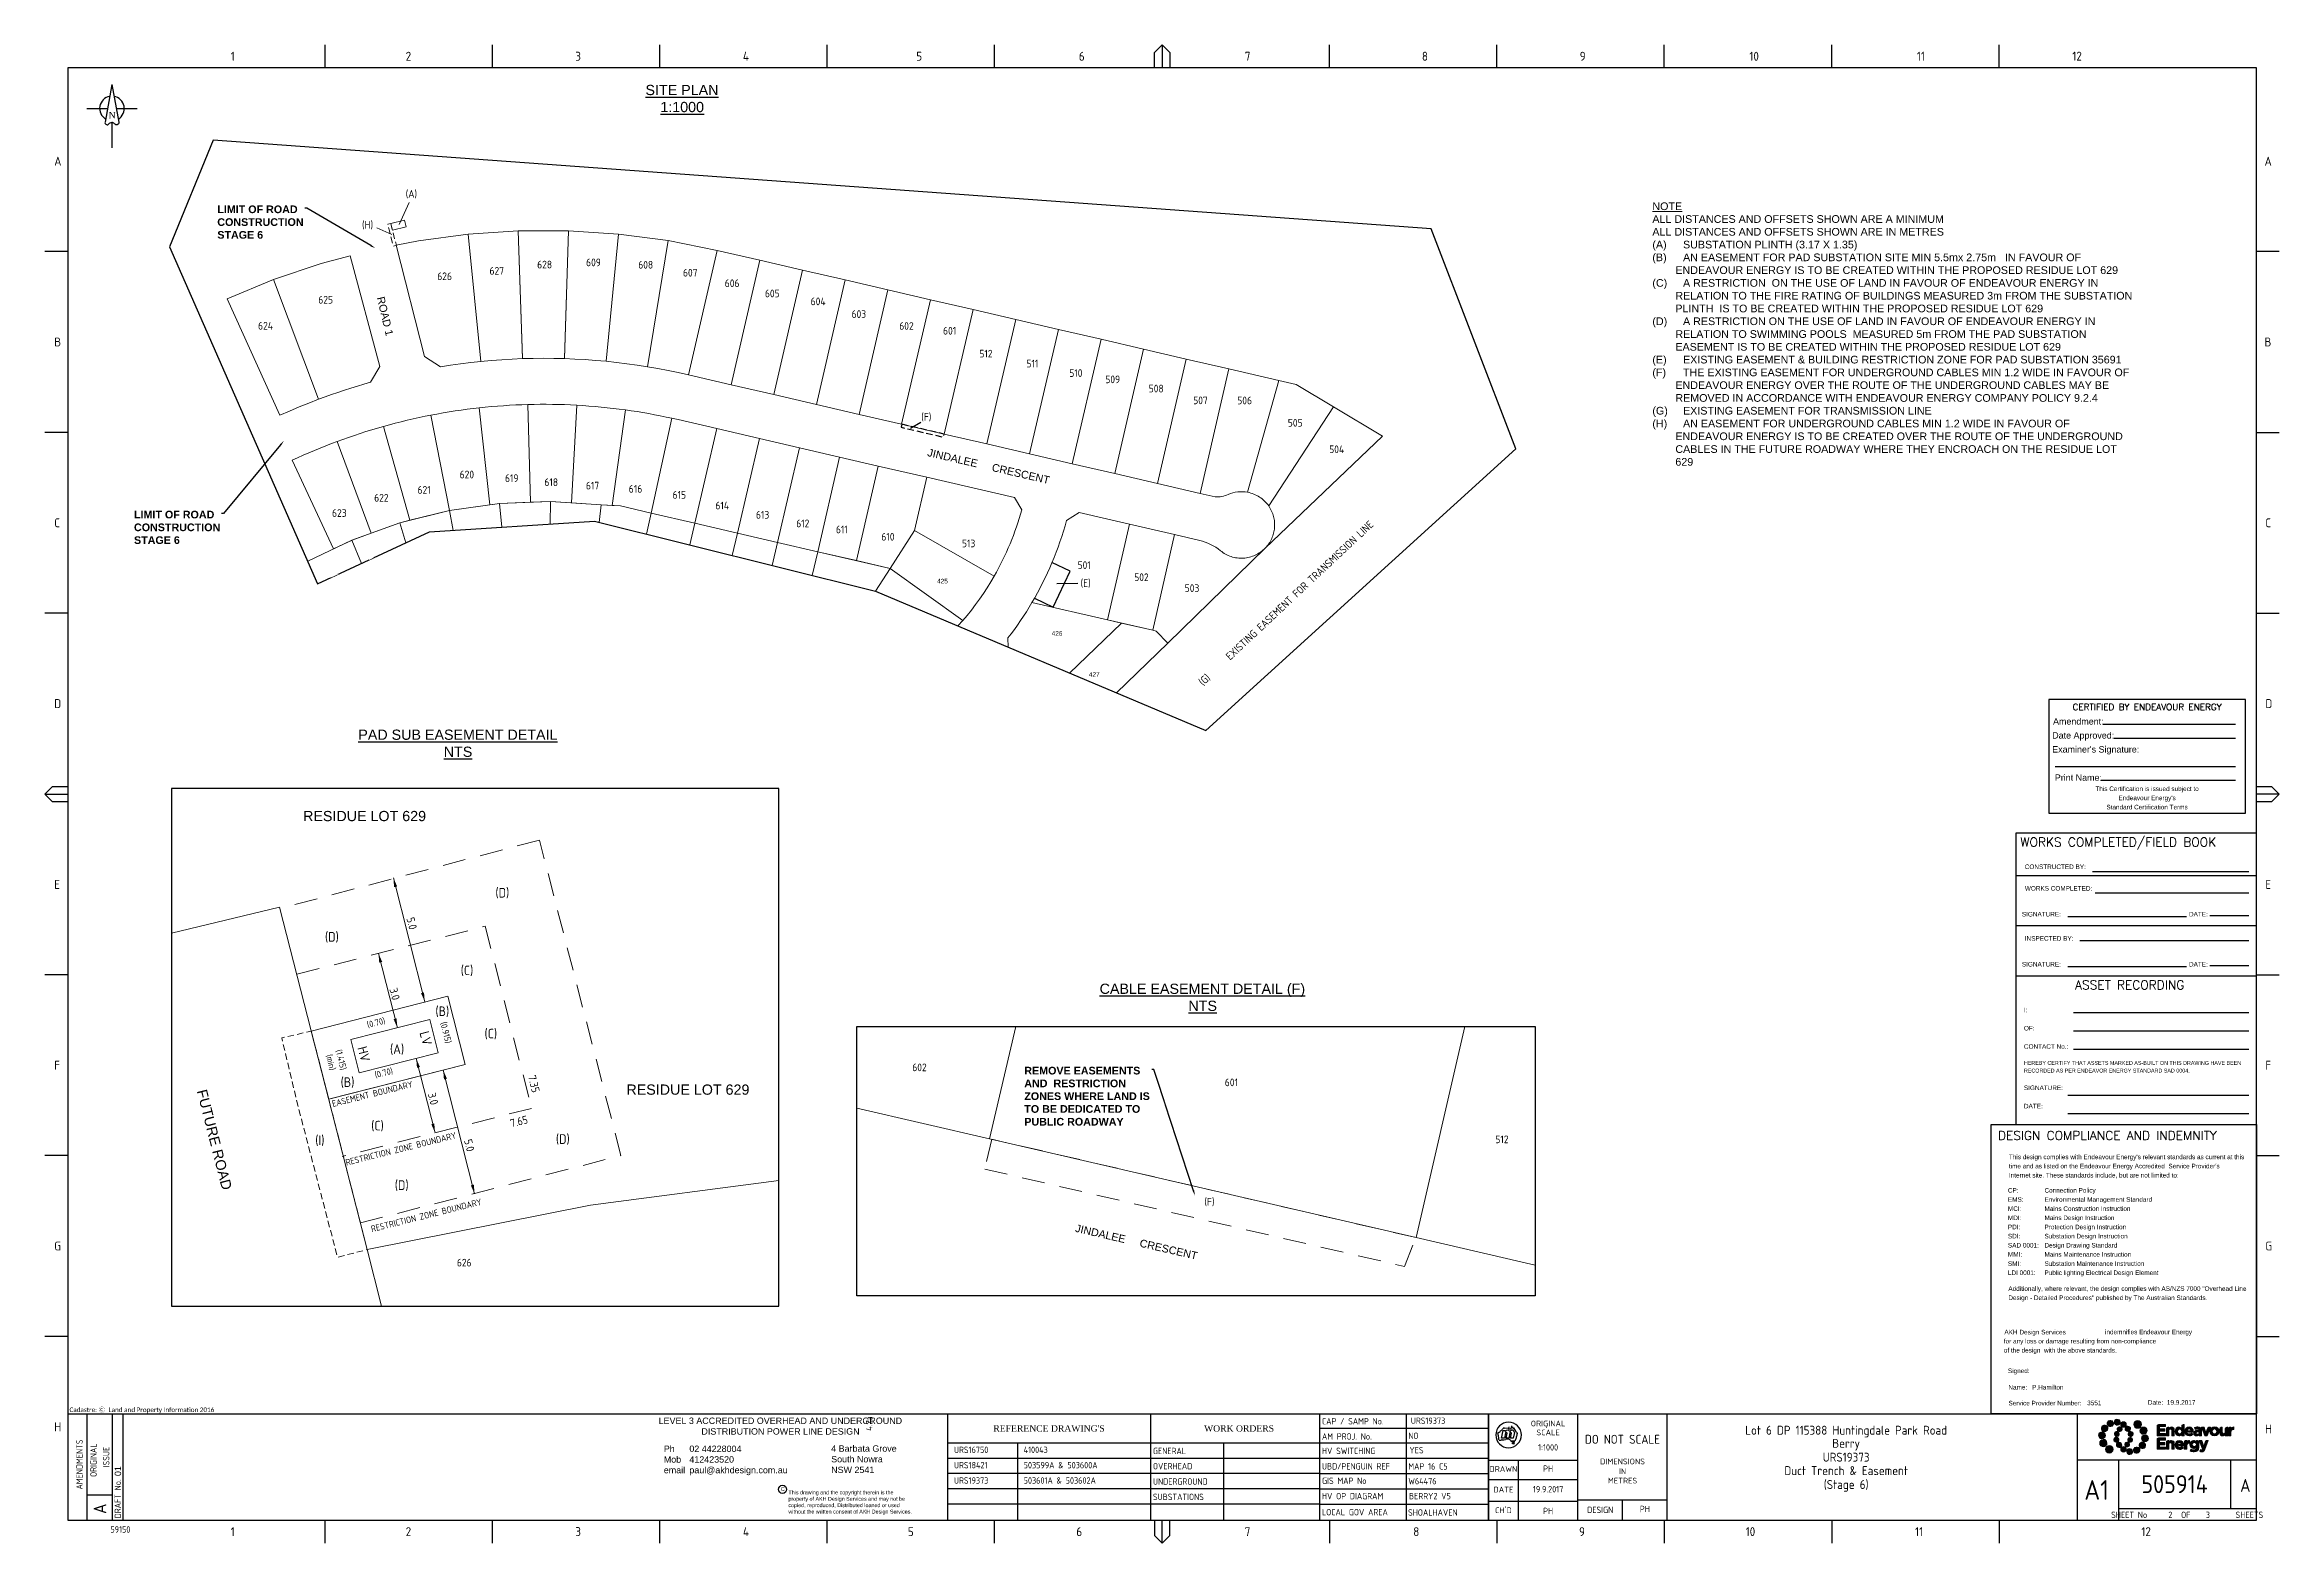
# Paper-space layout 'Duct2' of a CAD drawing. Header units: metres. Extents: x -30 to 845, y -5 to 581.
# The model-space entities are those that its viewports show. They can reach past a viewport. Long polylines and large blocks are cut down to what shows.
import ezdxf
from ezdxf import colors
from ezdxf.entities.mleader import LeaderData, LeaderLine
from ezdxf.enums import TextEntityAlignment as Align
from ezdxf.math import Vec2, Vec3

# ---------------------------------------------------------------- set-up
doc = ezdxf.new("R2010")
doc.units = ezdxf.units.M
for name, pattern in [('Dash', [5, 3, -2]), ('DASHED', [0.75, 0.5, -0.25]), ('IE Trench LV', [6.5, 5, -1.5])]:
    doc.linetypes.add(name, pattern=pattern)
doc.layers.get('0').update_dxf_attribs({"color": 6})
for name, color, linetype in [('_User Dimensions', 7, 'Continuous'), ('_User Miscellaneous1', 251, 'Continuous'), ('_User Miscellaneous12', 7, 'Continuous'), ('_User Miscellaneous2', 7, 'Continuous'), ('_User Miscellaneous4', 7, 'Continuous'), ('_User Stage 5 Easements', 7, 'Continuous'), ('_User Stage 5 Lots', 7, 'Continuous'), ('Notes', 7, 'Continuous'), ('Notes_LV_MISC', 7, 'Continuous'), ('Notes_SP_MISC', 7, 'Continuous'), ('Notes_SP_NEW', 2, 'Continuous'), ('SupportsUG_SP_EXT', 7, 'Continuous')]:
    doc.layers.add(name, color=color, linetype=linetype)
for name, color, linetype, lineweight in [('Cadastre Developer_SP_NEW', 2, 'Continuous', 5), ('Cadastre Easements_SP_NEW', 2, 'Continuous', 5), ('Cadastre Land Parcels_SP_EXT', 9, 'Continuous', 5)]:
    doc.layers.add(name, color=color, linetype=linetype, lineweight=lineweight)
doc.layers.add('Viewports', color=6, linetype='Continuous', plot=False)
doc.styles.add('DevPlan', font='isocp.shx', dxfattribs={"height": 1.8})
doc.styles.add('Elec', font='romand__.ttf')
doc.styles.add('iecARIAL', font='arial.ttf', dxfattribs={"height": 2})
doc.styles.add('iecDevPlan', font='isocp.shx', dxfattribs={"height": 1.8})
doc.styles.add('iecISOCP', font='isocp.shx')
doc.styles.add('iecNAME', font='times.ttf')
doc.styles.add('iecTimesNewRoman', font='times.ttf')
doc.styles.add('LotNum', font='isocp.shx', dxfattribs={"height": 1.8})
doc.styles.add('RoadName', font='arial.ttf', dxfattribs={"height": 2.5})
doc.styles.get("Standard").update_dxf_attribs({"font": 'arial.ttf'})
doc.linetypes.add('IE Trench HV', pattern='A,7,-0.2,["/",Standard,S=3,R=0,X=0.6,Y=-1.4],-2.5', length=9.7)

psp = doc.layouts.new('Duct2')

# ---------------------------------------------------------------- texts
at = {"layer": '_User Miscellaneous1', "style": 'LotNum'}
for s, p in [('EASEMENT BOUNDARY', (98.92, 169.25)), ('RESTRICTION ZONE BOUNDARY', (110.07, 147.73)), ('RESTRICTION ZONE BOUNDARY', (120, 121.72))]:
    psp.add_text(s, height=2.5, rotation=14.01912, dxfattribs=at).set_placement(p, align=Align.CENTER)
at = {"layer": '_User Miscellaneous4', "lineweight": 0, "insert": (599.46, 519.29), "char_height": 3, "width": 188.8854, "attachment_point": 1}
psp.add_mtext('{\\LNOTE\\P}ALL DISTANCES AND OFFSETS SHOWN ARE A MINIMUM\\PALL DISTANCES AND OFFSETS SHOWN ARE IN METRES\\P\\pi-9,l9;(A)^ISUBSTATION PLINTH (3.17 X 1.35) \\P(B)^IAN EASEMENT FOR PAD SUBSTATION SITE MIN 5.5mx 2.75m  {\\C0; IN FAVOUR OF ENDEAVOUR ENERGY IS TO BE CREATED WITHIN THE PROPOSED RESIDUE LOT 629} {\\C0;\\P}(C)^I{\\C0;A RESTRICTION  ON THE USE OF LAND IN FAVOUR OF ENDEAVOUR ENERGY IN RELATION TO THE FIRE RATING OF BUILDINGS MEASURED 3m FROM THE SUBSTATION PLINTH  IS TO BE CREATED WITHIN THE PROPOSED RESIDUE LOT 629\\P}(D)^I{\\C0;A RESTRICTION ON THE USE OF LAND IN FAVOUR OF ENDEAVOUR ENERGY IN RELATION TO \\C7;SWIMMING POOLS \\C0; MEASURED 5m FROM THE PAD SUBSTATION EASEMENT IS TO BE CREATED WITHIN THE PROPOSED RESIDUE LOT 629}\\P(E)^I{\\C0;EXISTING EASEMENT & BUILDING RESTRICTION ZONE FOR PAD SUBSTATION 35691\\P}(F)^ITHE EXISTING EASEMENT FOR UNDERGROUND CABLES MIN 1.2 WIDE IN FAVOUR OF ENDEAVOUR ENERGY OVER THE ROUTE OF THE UNDERGROUND CABLES MAY BE REMOVED IN ACCORDANCE WITH ENDEAVOUR ENERGY COMPANY POLICY 9.2.4\\P(G)^IEXISTING EASEMENT FOR TRANSMISSION LINE\\P(H)^IAN EASEMENT FOR UNDERGROUND CABLES MIN 1.2 WIDE IN FAVOUR OF ENDEAVOUR ENERGY IS TO BE CREATED OVER THE ROUTE OF THE UNDERGROUND CABLES IN THE FUTURE ROADWAY WHERE THEY ENCROACH ON THE RESIDUE LOT 629', dxfattribs=at)
at = {"layer": '_User Miscellaneous4', "color": 7, "lineweight": 0, "char_height": 3.75, "width": 22.5998, "attachment_point": 2, "style": 'DevPlan'}
for s, insert in [('(D)', (149.45, 251.04, 99990)), ('(D)', (82.75, 233.76)), ('(C)', (135.62, 220.65)), ('(B)', (125.96, 204.66)), ('(C)', (144.94, 195.91)), ('(A)', (108.26, 189.84)), ('(B)', (88.87, 176.91)), ('(C)', (100.59, 159.89)), ('(I)', (78.04, 154.18)), ('(D)', (173.11, 154.65, 99990)), ('(D)', (110.07, 136.61, 99990))]:
    psp.add_mtext(s, dxfattribs=dict(at, insert=insert))
at = {"layer": '_User Miscellaneous4', "color": 7, "lineweight": 0, "width": 22.5998, "attachment_point": 2, "style": 'DevPlan'}
for s, insert, char_height, rotation in [('5.0', (115.51, 237.54), 3.125, 284.244), ('3.0', (108.84, 209.93), 3.125, 284.244), ('LV \\P\\P\\P\\PHV', (121.31, 192.68), 3.75, 284.244), ('(0.70)', (99.73, 199.52), 2.5, 14.24423), ('(0.915)', (128.61, 194.72, 99990), 2.5, 284.244), ('(1.415)\\P(min)', (87.6, 184.12), 2.5, 284.244), ('(0.70)', (102.73, 179.9), 2.5, 14.24423), ('7.35', (163.32, 174.74), 3.125, 284.24404), ('3.0', (123.87, 168.92), 3.125, 284.244), ('7.65', (155.6, 161.19), 3.125, 14.24404), ('5.0', (138.04, 150.7), 3.125, 284.244)]:
    psp.add_mtext(s, dxfattribs=dict(at, insert=insert, char_height=char_height, rotation=rotation))
at = {"layer": 'Cadastre Easements_SP_NEW', "color": 2, "style": 'iecDevPlan'}
psp.add_text('(F)', height=3, dxfattribs=at).set_placement((426.15, 128.25), align=Align.MIDDLE_CENTER)
at = {"layer": 'Notes', "color": 2, "lineweight": 0, "style": 'RoadName'}
psp.add_text('JINDALEE     CRESCENT', height=3, rotation=347, dxfattribs=at).set_placement((373.41, 116.54))
at = {"layer": 'Notes_LV_MISC', "char_height": 4, "attachment_point": 1}
for s, insert in [('\\pi26.703;{\\LSITE PLAN\\P\\pi32.525;1:1000}', (178.75, 565.28)), ('\\pi1.9782;{\\LPAD SUB EASEMENT DETAIL  \\P\\pi35.404;NTS}', (91.11, 313)), ('\\pi0.66309;{\\LCABLE EASEMENT DETAIL (F)  \\P\\pi35.404;NTS}', (382.51, 213.58))]:
    psp.add_mtext_dynamic_manual_height_columns(s, width=81.2662, gutter_width=10, heights=[0], dxfattribs=dict(at, insert=insert))
at = {"layer": 'Notes_SP_MISC', "color": 2, "linetype": 'IE Trench LV', "char_height": 4, "attachment_point": 1, "style": 'iecARIAL'}
for insert in [(71.47, 281.17), (198, 174.12)]:
    psp.add_mtext_dynamic_manual_height_columns('RESIDUE LOT 629', width=67.8624, gutter_width=10, heights=[0], dxfattribs=dict(at, insert=insert))
at = {"layer": 'Notes_SP_MISC', "color": 2, "linetype": 'IE Trench LV', "insert": (33.74, 172.58), "char_height": 4, "attachment_point": 1, "rotation": 284.34988, "style": 'iecARIAL'}
psp.add_mtext_dynamic_manual_height_columns('FUTURE ROAD', width=67.8624, gutter_width=10, heights=[0], dxfattribs=at)

msp = doc.modelspace()

# ---------------------------------------------------------------- texts
at = {"layer": '_User Miscellaneous12'}
for s, p in [('417', (287286.11998, 6149633.59873)), ('418', (287304.95147, 6149630.38331)), ('419', (287322.46977, 6149627.00534)), ('420', (287339.55294, 6149624.12622)), ('421', (287354.51545, 6149620.52923)), ('425', (287413.98326, 6149618.90513)), ('422', (287370.01653, 6149610.38497)), ('424', (287404.26533, 6149600.117)), ('426', (287458.82694, 6149598.41513)), ('423', (287390.84882, 6149585.32146)), ('427', (287473.39308, 6149582.35377)), ('416', (287275.82786, 6149573.33076)), ('415', (287295.52034, 6149572.68121)), ('414', (287311.44087, 6149570.30496)), ('413', (287329.16685, 6149567.42101))]:
    msp.add_text(s, height=1.8, dxfattribs=at).set_placement(p, align=Align.TOP_CENTER)
at = {"layer": '_User Stage 5 Easements', "style": 'iecDevPlan'}
msp.add_text('(F)', height=3, dxfattribs=at).set_placement((287407.65848, 6149682.24116), align=Align.MIDDLE_CENTER)
at = {"layer": 'Cadastre Easements_SP_NEW', "color": 2, "style": 'iecDevPlan'}
for s, p in [('(A)', (287206.16321, 6149769.54878)), ('(H)', (287189.03227, 6149757.42378))]:
    msp.add_text(s, height=3, dxfattribs=at).set_placement(p, align=Align.MIDDLE_CENTER)
at = {"layer": 'Notes', "color": 2, "lineweight": 0, "style": 'RoadName'}
for s, rotation, p in [('ROAD 1', 283.34497679, (287192.64621, 6149728.91621)), ('JINDALEE     CRESCENT', 347, (287407.8929, 6149666.97033)), ('CLOSE', 6.80051927, (287238.32454, 6149600.32437)), ('TRESSIDER', 22.62527865, (287192.1776, 6149585.99553)), ('HITCHCOCKS LANE', 313.29658843, (287434.55368, 6149579.38847))]:
    msp.add_text(s, height=3, rotation=rotation, dxfattribs=at).set_placement(p)

# ---------------------------------------------------------------- blocks, each defined once
blk = doc.blocks.new('NorthPnt 11(NP11)')
for p, q in [((-19.7, 0), (-3.5, 0)), ((-0.1, -10.9), (-0.1, -30.8)), ((3.3, 0), (19.7, 0))]:
    blk.add_line(p, q)
for points in [[(-0.1, 18.8), (-5.4, -10.7, 0.877048), (-2.3, -11.9, -0.1543), (-0.1, -10.9, 0.090511)], [(-0.1, 18.8), (5.3, -10.7, -0.877048), (2.1, -11.9, 0.1543), (-0.1, -10.9, -0.090511)]]:
    blk.add_lwpolyline(points, format="xyb")
for start, end in [(100.5988, 238.8643), (300.0994, 80.4374)]:
    blk.add_arc((0, 0), 9.64, start, end)
at = {"color": 7, "style": 'iecNAME'}
blk.add_text('N', height=5.02, dxfattribs=at).set_placement((-2.6, -7.8))
blk = doc.blocks.new('A$C30A46249')
at = {"color": 7, "lineweight": -3, "insert": (6.92, 4.97), "char_height": 1.79, "attachment_point": 7, "line_spacing_factor": 1.2}
blk.add_mtext('{\\fCalibri|b0|i0|c0|p34;\\C256;Cadastre: \\fMS Gothic|b0|i0|c128|p49;\\C250;\\c2236962;Ⓒ\\fMS Gothic|b0|i0|c0|p49; \\fCalibri|b0|i0|c0|p34;\\C256;Land and Property Information 2016}', dxfattribs=at)
blk = doc.blocks.new('akhlogo')
at = {"layer": '_User Miscellaneous2'}
blk.add_circle((113.53, 12.12), 1.6, dxfattribs=at)
at = {"layer": '_User Miscellaneous2', "attachment_point": 1}
for s, insert, char_height, width in [('\\pi5.9046;LEVEL 3 ACCREDITED OVERHEAD AND UNDERGROUND \\P\\pi22.653;DISTRIBUTION POWER LINE DESIGN ', (59.13, 40.21), 2.5, 106.6522), ('Ph ^I02 44228004{\\fCalibri|b0|i0|c0|p34; ^J}Mob^I412423520\\Pemail^Ipaul@akhdesign.com.au', (67.06, 29.24), 2.5, 53.0212), ('4 Barbata Grove\\PSouth Nowra\\PNSW 2541', (132.56, 29.34), 2.5, 39.4695), ('This drawing and the copyright therein is the property of AKH Design Services and may not be copied, reproduced, Distributed loaned or used without the written consent of AKH Design Services.', (115.82, 11.65), 1.5, 48.7359)]:
    blk.add_mtext(s, dxfattribs=dict(at, insert=insert, char_height=char_height, width=width))
at = {"layer": '_User Miscellaneous2', "char_height": 1.5, "attachment_point": 1}
for insert in [(112.87, 13), (112.88, 13)]:
    blk.add_mtext('C', dxfattribs=dict(at, insert=insert))
blk = doc.blocks.new('EE_LOGO')
h = blk.add_hatch(color=7)
edge = h.paths.add_edge_path()
edge.add_spline(control_points=[(-25.34, 1.94), (-26.08, 1.98), (-26.72, 1.41), (-26.77, 0.66), (-26.81, -0.09), (-26.24, -0.72), (-25.49, -0.77), (-24.74, -0.81), (-24.1, -0.24), (-24.06, 0.51), (-24.02, 1.25), (-24.59, 1.89), (-25.34, 1.94)], knot_values=[0, 0, 0, 0, 1, 1, 1, 2, 2, 2, 3, 3, 3, 4, 4, 4, 4], degree=3, periodic=0)
h = blk.add_hatch(color=7)
edge = h.paths.add_edge_path()
edge.add_spline(control_points=[(-23.73, 4.46), (-24.34, 4.81), (-25.13, 4.61), (-25.49, 3.99), (-25.85, 3.38), (-25.64, 2.59), (-25.03, 2.23), (-24.41, 1.87), (-23.63, 2.08), (-23.27, 2.69), (-22.91, 3.31), (-23.12, 4.1), (-23.73, 4.46)], knot_values=[0, 0, 0, 0, 1, 1, 1, 2, 2, 2, 3, 3, 3, 4, 4, 4, 4], degree=3, periodic=0)
h = blk.add_hatch(color=7)
edge = h.paths.add_edge_path()
edge.add_spline(control_points=[(-21.12, 5.87), (-21.48, 6.44), (-22.24, 6.61), (-22.81, 6.24), (-23.37, 5.88), (-23.54, 5.12), (-23.17, 4.55), (-22.81, 3.98), (-22.05, 3.82), (-21.48, 4.19), (-20.92, 4.55), (-20.75, 5.31), (-21.12, 5.87)], knot_values=[0, 0, 0, 0, 1, 1, 1, 2, 2, 2, 3, 3, 3, 4, 4, 4, 4], degree=3, periodic=0)
h = blk.add_hatch(color=7)
edge = h.paths.add_edge_path()
edge.add_spline(control_points=[(-19.43, 2.06), (-19.94, 2.17), (-20.44, 1.84), (-20.55, 1.33), (-20.66, 0.82), (-20.34, 0.32), (-19.83, 0.21), (-19.32, 0.1), (-18.81, 0.42), (-18.71, 0.93), (-18.59, 1.44), (-18.92, 1.95), (-19.43, 2.06)], knot_values=[0, 0, 0, 0, 1, 1, 1, 2, 2, 2, 3, 3, 3, 4, 4, 4, 4], degree=3, periodic=0)
h = blk.add_hatch(color=7)
edge = h.paths.add_edge_path()
edge.add_spline(control_points=[(-18.27, 5.87), (-18.34, 6.5), (-18.91, 6.97), (-19.54, 6.9), (-20.18, 6.84), (-20.65, 6.27), (-20.58, 5.63), (-20.52, 4.99), (-19.95, 4.53), (-19.31, 4.59), (-18.67, 4.66), (-18.21, 5.23), (-18.27, 5.87)], knot_values=[0, 0, 0, 0, 1, 1, 1, 2, 2, 2, 3, 3, 3, 4, 4, 4, 4], degree=3, periodic=0)
h = blk.add_hatch(color=7)
edge = h.paths.add_edge_path()
edge.add_spline(control_points=[(-15.91, 4.86), (-15.91, 4.26), (-16.4, 3.77), (-17, 3.77), (-17.6, 3.77), (-18.08, 4.26), (-18.08, 4.86), (-18.08, 5.46), (-17.6, 5.95), (-17, 5.95), (-16.4, 5.95), (-15.91, 5.46), (-15.91, 4.86)], knot_values=[0, 0, 0, 0, 1, 1, 1, 2, 2, 2, 3, 3, 3, 4, 4, 4, 4], degree=3, periodic=0)
edge = h.paths.add_edge_path()
edge.add_spline(control_points=[(-18.29, 3.97), (-18.8, 4.08), (-19.3, 3.76), (-19.41, 3.25), (-19.52, 2.74), (-19.2, 2.23), (-18.69, 2.12), (-18.18, 2.01), (-17.67, 2.33), (-17.56, 2.84), (-17.45, 3.35), (-17.78, 3.86), (-18.29, 3.97)], knot_values=[0, 0, 0, 0, 1, 1, 1, 2, 2, 2, 3, 3, 3, 4, 4, 4, 4], degree=3, periodic=0)
h = blk.add_hatch(color=7)
edge = h.paths.add_edge_path()
edge.add_spline(control_points=[(-14.59, 2.36), (-14.16, 2.75), (-14.12, 3.41), (-14.51, 3.84), (-14.89, 4.27), (-15.55, 4.31), (-15.99, 3.93), (-16.42, 3.54), (-16.46, 2.88), (-16.07, 2.45), (-15.69, 2.01), (-15.02, 1.98), (-14.59, 2.36)], knot_values=[0, 0, 0, 0, 1, 1, 1, 2, 2, 2, 3, 3, 3, 4, 4, 4, 4], degree=3, periodic=0)
edge = h.paths.add_edge_path()
edge.add_spline(control_points=[(-15.91, 4.86), (-15.91, 4.26), (-16.4, 3.77), (-17, 3.77), (-17.6, 3.77), (-18.08, 4.26), (-18.08, 4.86), (-18.08, 5.46), (-17.6, 5.95), (-17, 5.95), (-16.4, 5.95), (-15.91, 5.46), (-15.91, 4.86)], knot_values=[0, 0, 0, 0, 1, 1, 1, 2, 2, 2, 3, 3, 3, 4, 4, 4, 4], degree=3, periodic=0)
h = blk.add_hatch(color=7)
edge = h.paths.add_edge_path()
edge.add_spline(control_points=[(-15.91, 4.86), (-15.91, 4.26), (-16.4, 3.77), (-17, 3.77), (-17.6, 3.77), (-18.08, 4.26), (-18.08, 4.86), (-18.08, 5.46), (-17.6, 5.95), (-17, 5.95), (-16.4, 5.95), (-15.91, 5.46), (-15.91, 4.86)], knot_values=[0, 0, 0, 0, 1, 1, 1, 2, 2, 2, 3, 3, 3, 4, 4, 4, 4], degree=3, periodic=0)
edge = h.paths.add_edge_path(flags=16)
edge.add_spline(control_points=[(-15.91, 4.86), (-15.91, 4.26), (-16.4, 3.77), (-17, 3.77), (-17.6, 3.77), (-18.08, 4.26), (-18.08, 4.86), (-18.08, 5.46), (-17.6, 5.95), (-17, 5.95), (-16.4, 5.95), (-15.91, 5.46), (-15.91, 4.86)], knot_values=[0, 0, 0, 0, 1, 1, 1, 2, 2, 2, 3, 3, 3, 4, 4, 4, 4], degree=3, periodic=0)
h = blk.add_hatch(color=7)
edge = h.paths.add_edge_path()
edge.add_spline(control_points=[(-13.94, 0.18), (-13.41, 0.32), (-13.09, 0.87), (-13.23, 1.4), (-13.37, 1.93), (-13.92, 2.25), (-14.45, 2.11), (-14.98, 1.97), (-15.3, 1.42), (-15.16, 0.89), (-15.02, 0.36), (-14.47, 0.04), (-13.94, 0.18)], knot_values=[0, 0, 0, 0, 1, 1, 1, 2, 2, 2, 3, 3, 3, 4, 4, 4, 4], degree=3, periodic=0)
h = blk.add_hatch(color=7)
edge = h.paths.add_edge_path()
edge.add_spline(control_points=[(-9.93, 4.86), (-9.93, 4.03), (-10.61, 3.35), (-11.44, 3.35), (-12.28, 3.35), (-12.95, 4.03), (-12.95, 4.86), (-12.95, 5.69), (-12.28, 6.37), (-11.44, 6.37), (-10.61, 6.37), (-9.93, 5.69), (-9.93, 4.86)], knot_values=[0, 0, 0, 0, 1, 1, 1, 2, 2, 2, 3, 3, 3, 4, 4, 4, 4], degree=3, periodic=0)
h = blk.add_hatch(color=7)
edge = h.paths.add_edge_path()
edge.add_spline(control_points=[(-8.55, 1.13), (-7.83, 1.45), (-7.5, 2.29), (-7.82, 3.01), (-8.14, 3.73), (-8.98, 4.06), (-9.7, 3.74), (-10.42, 3.42), (-10.75, 2.58), (-10.43, 1.86), (-10.11, 1.14), (-9.27, 0.81), (-8.55, 1.13)], knot_values=[0, 0, 0, 0, 1, 1, 1, 2, 2, 2, 3, 3, 3, 4, 4, 4, 4], degree=3, periodic=0)
h = blk.add_hatch(color=7)
edge = h.paths.add_edge_path()
edge.add_spline(control_points=[(-8.66, -1.92), (-7.91, -1.96), (-7.27, -1.39), (-7.23, -0.64), (-7.19, 0.1), (-7.76, 0.74), (-8.51, 0.78), (-9.25, 0.83), (-9.89, 0.26), (-9.94, -0.49), (-9.98, -1.24), (-9.41, -1.88), (-8.66, -1.92)], knot_values=[0, 0, 0, 0, 1, 1, 1, 2, 2, 2, 3, 3, 3, 4, 4, 4, 4], degree=3, periodic=0)
h = blk.add_hatch(color=7)
edge = h.paths.add_edge_path()
edge.add_spline(control_points=[(-3.85, 0.44), (-3.85, 0.44), (-3.85, 4.25), (-3.85, 4.3), (-3.85, 4.35), (-3.85, 4.86), (-3.29, 4.86), (-2.74, 4.86), (-0.49, 4.86), (-0.49, 4.86), (-0.49, 4.86), (-0.49, 4), (-0.49, 4), (-0.49, 4), (-2.89, 4), (-2.89, 4), (-2.89, 4), (-2.89, 3.1), (-2.89, 3.1), (-2.89, 3.1), (-0.8, 3.1), (-0.8, 3.1), (-0.8, 3.1), (-0.8, 2.23), (-0.8, 2.23), (-0.8, 2.23), (-2.89, 2.23), (-2.89, 2.23), (-2.89, 2.23), (-2.89, 1.31), (-2.89, 1.31), (-2.89, 1.31), (-0.49, 1.31), (-0.49, 1.31), (-0.49, 1.31), (-0.49, 0.44), (-0.49, 0.44), (-0.49, 0.44), (-3.85, 0.44), (-3.85, 0.44)], knot_values=[0, 0, 0, 0, 1, 1, 1, 2, 2, 2, 3, 3, 3, 4, 4, 4, 5, 5, 5, 6, 6, 6, 7, 7, 7, 8, 8, 8, 9, 9, 9, 10, 10, 10, 11, 11, 11, 12, 12, 12, 13, 13, 13, 13], degree=3, periodic=0)
h = blk.add_hatch(color=7)
edge = h.paths.add_edge_path()
edge.add_spline(control_points=[(1.94, 0.44), (1.94, 0.44), (1.94, 2.33), (1.94, 2.33), (1.94, 2.78), (1.73, 3.02), (1.36, 3.02), (1, 3.02), (0.76, 2.78), (0.76, 2.33), (0.76, 2.33), (0.76, 0.44), (0.76, 0.44), (0.76, 0.44), (-0.2, 0.44), (-0.2, 0.44), (-0.2, 0.44), (-0.2, 3.21), (-0.2, 3.27), (-0.2, 3.33), (-0.2, 3.82), (0.36, 3.82), (0.76, 3.82), (0.76, 3.82), (0.76, 3.82), (0.76, 3.82), (0.76, 3.35), (0.76, 3.35), (0.98, 3.63), (1.27, 3.89), (1.75, 3.89), (2.48, 3.89), (2.9, 3.41), (2.9, 2.63), (2.9, 2.63), (2.9, 0.44), (2.9, 0.44), (2.9, 0.44), (1.94, 0.44), (1.94, 0.44)], knot_values=[0, 0, 0, 0, 1, 1, 1, 2, 2, 2, 3, 3, 3, 4, 4, 4, 5, 5, 5, 6, 6, 6, 7, 7, 7, 8, 8, 8, 9, 9, 9, 10, 10, 10, 11, 11, 11, 12, 12, 12, 13, 13, 13, 13], degree=3, periodic=0)
h = blk.add_hatch(color=7)
edge = h.paths.add_edge_path(flags=16)
edge.add_spline(control_points=[(5.8, 2.13), (5.8, 2.69), (5.43, 3.07), (4.98, 3.07), (4.53, 3.07), (4.15, 2.7), (4.15, 2.13), (4.15, 2.13), (4.15, 2.12), (4.15, 2.12), (4.15, 1.56), (4.53, 1.19), (4.98, 1.19), (5.43, 1.19), (5.8, 1.56), (5.8, 2.12), (5.8, 2.12), (5.8, 2.13), (5.8, 2.13)], knot_values=[0, 0, 0, 0, 1, 1, 1, 2, 2, 2, 3, 3, 3, 4, 4, 4, 5, 5, 5, 6, 6, 6, 6], degree=3, periodic=0)
edge = h.paths.add_edge_path()
edge.add_spline(control_points=[(5.79, 0.44), (5.79, 0.44), (5.79, 0.92), (5.79, 0.92), (5.55, 0.6), (5.23, 0.37), (4.73, 0.37), (3.94, 0.37), (3.19, 0.99), (3.19, 2.12), (3.19, 2.12), (3.19, 2.13), (3.19, 2.13), (3.19, 3.26), (3.93, 3.88), (4.73, 3.88), (5.24, 3.88), (5.56, 3.65), (5.79, 3.38), (5.79, 3.38), (5.79, 4.27), (5.79, 4.3), (5.79, 4.34), (5.79, 4.86), (6.34, 4.86), (6.73, 4.86), (6.75, 4.86), (6.75, 4.86), (6.75, 4.86), (6.75, 0.44), (6.75, 0.44), (6.75, 0.44), (5.79, 0.44), (5.79, 0.44)], knot_values=[0, 0, 0, 0, 1, 1, 1, 2, 2, 2, 3, 3, 3, 4, 4, 4, 5, 5, 5, 6, 6, 6, 7, 7, 7, 8, 8, 8, 9, 9, 9, 10, 10, 10, 11, 11, 11, 11], degree=3, periodic=0)
h = blk.add_hatch(color=7)
edge = h.paths.add_edge_path()
edge.add_spline(control_points=[(8.69, 3.89), (7.7, 3.89), (7.01, 3.09), (7.01, 2.13), (7.01, 2.13), (7.01, 2.12), (7.01, 2.12), (7.01, 1.08), (7.77, 0.37), (8.78, 0.37), (9.39, 0.37), (9.85, 0.61), (10.16, 1), (10.16, 1), (9.62, 1.48), (9.62, 1.48), (9.35, 1.24), (9.12, 1.14), (8.79, 1.14), (8.33, 1.13), (8, 1.49), (7.95, 1.86), (7.91, 2.18), (7.93, 2.29), (7.95, 2.43), (8.02, 2.85), (8.29, 3.12), (8.69, 3.12), (9.09, 3.12), (9.34, 2.83), (9.4, 2.4), (9.4, 2.4), (8.14, 2.4), (8.14, 2.4), (8.14, 2.4), (8.12, 1.8), (8.64, 1.8), (9.17, 1.8), (10.32, 1.8), (10.32, 1.8), (10.33, 1.89), (10.34, 1.95), (10.34, 2.04), (10.34, 2.04), (10.34, 2.05), (10.34, 2.05), (10.34, 3.01), (9.82, 3.89), (8.69, 3.89)], knot_values=[0, 0, 0, 0, 1, 1, 1, 2, 2, 2, 3, 3, 3, 4, 4, 4, 5, 5, 5, 6, 6, 6, 7, 7, 7, 8, 8, 8, 9, 9, 9, 10, 10, 10, 11, 11, 11, 12, 12, 12, 13, 13, 13, 14, 14, 14, 15, 15, 15, 16, 16, 16, 16], degree=3, periodic=0)
h = blk.add_hatch(color=7)
edge = h.paths.add_edge_path(flags=16)
edge.add_spline(control_points=[(12.69, 1.8), (12.53, 1.88), (12.31, 1.93), (12.08, 1.93), (11.67, 1.93), (11.42, 1.77), (11.42, 1.46), (11.42, 1.46), (11.42, 1.45), (11.42, 1.45), (11.42, 1.19), (11.63, 1.04), (11.94, 1.04), (12.39, 1.04), (12.69, 1.29), (12.69, 1.63), (12.69, 1.63), (12.69, 1.8), (12.69, 1.8)], knot_values=[0, 0, 0, 0, 1, 1, 1, 2, 2, 2, 3, 3, 3, 4, 4, 4, 5, 5, 5, 6, 6, 6, 6], degree=3, periodic=0)
edge = h.paths.add_edge_path()
edge.add_spline(control_points=[(12.67, 0.44), (12.67, 0.44), (12.67, 0.81), (12.67, 0.81), (12.44, 0.55), (12.12, 0.38), (11.65, 0.38), (11.01, 0.38), (10.49, 0.74), (10.49, 1.41), (10.49, 1.41), (10.49, 1.42), (10.49, 1.42), (10.49, 2.16), (11.05, 2.5), (11.85, 2.5), (12.19, 2.5), (12.44, 2.45), (12.68, 2.37), (12.68, 2.37), (12.68, 2.42), (12.68, 2.42), (12.68, 2.82), (12.43, 3.07), (11.95, 3.07), (11.59, 3.07), (11.33, 3), (11.02, 2.89), (11.02, 2.89), (10.78, 3.62), (10.78, 3.62), (11.15, 3.78), (11.52, 3.89), (12.09, 3.89), (13.14, 3.89), (13.6, 3.35), (13.6, 2.43), (13.6, 2.43), (13.6, 0.44), (13.6, 0.44), (13.6, 0.44), (12.67, 0.44), (12.67, 0.44)], knot_values=[0, 0, 0, 0, 1, 1, 1, 2, 2, 2, 3, 3, 3, 4, 4, 4, 5, 5, 5, 6, 6, 6, 7, 7, 7, 8, 8, 8, 9, 9, 9, 10, 10, 10, 11, 11, 11, 12, 12, 12, 13, 13, 13, 14, 14, 14, 14], degree=3, periodic=0)
h = blk.add_hatch(color=7)
edge = h.paths.add_edge_path()
edge.add_spline(control_points=[(15.71, 0.44), (15.71, 0.44), (14.84, 0.44), (14.84, 0.44), (14.84, 0.44), (13.51, 3.83), (13.51, 3.83), (13.51, 3.83), (14.53, 3.83), (14.53, 3.83), (14.53, 3.83), (15.28, 1.58), (15.28, 1.58), (15.28, 1.58), (15.86, 3.3), (15.86, 3.3), (15.86, 3.3), (16.02, 3.83), (16.4, 3.83), (16.78, 3.83), (17.04, 3.83), (17.04, 3.83), (17.04, 3.83), (15.71, 0.44), (15.71, 0.44)], knot_values=[0, 0, 0, 0, 1, 1, 1, 2, 2, 2, 3, 3, 3, 4, 4, 4, 5, 5, 5, 6, 6, 6, 7, 7, 7, 8, 8, 8, 8], degree=3, periodic=0)
h = blk.add_hatch(color=7)
edge = h.paths.add_edge_path(flags=16)
edge.add_spline(control_points=[(19.52, 2.16), (19.52, 2.66), (19.16, 3.09), (18.63, 3.09), (18.08, 3.09), (17.75, 2.67), (17.75, 2.17), (17.75, 2.17), (17.75, 2.16), (17.75, 2.16), (17.75, 1.66), (18.11, 1.22), (18.64, 1.22), (19.19, 1.22), (19.52, 1.65), (19.52, 2.15), (19.52, 2.15), (19.52, 2.16), (19.52, 2.16)], knot_values=[0, 0, 0, 0, 1, 1, 1, 2, 2, 2, 3, 3, 3, 4, 4, 4, 5, 5, 5, 6, 6, 6, 6], degree=3, periodic=0)
edge = h.paths.add_edge_path()
edge.add_spline(control_points=[(18.63, 0.4), (17.58, 0.4), (16.8, 1.17), (16.8, 2.15), (16.8, 2.15), (16.8, 2.16), (16.8, 2.16), (16.8, 3.13), (17.59, 3.92), (18.64, 3.92), (19.69, 3.92), (20.46, 3.14), (20.46, 2.17), (20.46, 2.17), (20.46, 2.16), (20.46, 2.16), (20.46, 1.19), (19.68, 0.4), (18.63, 0.4)], knot_values=[0, 0, 0, 0, 1, 1, 1, 2, 2, 2, 3, 3, 3, 4, 4, 4, 5, 5, 5, 6, 6, 6, 6], degree=3, periodic=0)
h = blk.add_hatch(color=7)
edge = h.paths.add_edge_path()
edge.add_spline(control_points=[(22.86, 0.44), (22.86, 0.44), (22.86, 0.92), (22.86, 0.92), (22.64, 0.64), (22.36, 0.38), (21.87, 0.38), (21.15, 0.38), (20.72, 0.86), (20.72, 1.63), (20.72, 1.63), (20.72, 3.22), (20.72, 3.27), (20.72, 3.32), (20.72, 3.82), (21.28, 3.82), (21.68, 3.82), (21.68, 3.82), (21.68, 3.82), (21.68, 3.82), (21.68, 1.94), (21.68, 1.94), (21.68, 1.48), (21.9, 1.25), (22.26, 1.25), (22.63, 1.25), (22.86, 1.48), (22.86, 1.94), (22.86, 1.94), (22.86, 3.2), (22.86, 3.27), (22.86, 3.34), (22.87, 3.82), (23.42, 3.82), (23.82, 3.82), (23.82, 3.82), (23.82, 3.82), (23.82, 3.82), (23.82, 0.44), (23.82, 0.44), (23.82, 0.44), (22.86, 0.44), (22.86, 0.44)], knot_values=[0, 0, 0, 0, 1, 1, 1, 2, 2, 2, 3, 3, 3, 4, 4, 4, 5, 5, 5, 6, 6, 6, 7, 7, 7, 8, 8, 8, 9, 9, 9, 10, 10, 10, 11, 11, 11, 12, 12, 12, 13, 13, 13, 14, 14, 14, 14], degree=3, periodic=0)
h = blk.add_hatch(color=7)
edge = h.paths.add_edge_path()
edge.add_spline(control_points=[(26.09, 2.88), (25.46, 2.88), (25.06, 2.5), (25.06, 1.69), (25.06, 1.69), (25.06, 0.44), (25.06, 0.44), (25.06, 0.44), (24.1, 0.44), (24.1, 0.44), (24.1, 0.44), (24.1, 3.24), (24.1, 3.27), (24.1, 3.3), (24.1, 3.83), (24.66, 3.83), (25.22, 3.83), (25.06, 3.83), (25.06, 3.83), (25.06, 3.83), (25.06, 3.14), (25.06, 3.14), (25.26, 3.61), (25.58, 3.91), (26.14, 3.89), (26.14, 3.89), (26.14, 2.88), (26.14, 2.88), (26.14, 2.88), (26.09, 2.88), (26.09, 2.88)], knot_values=[0, 0, 0, 0, 1, 1, 1, 2, 2, 2, 3, 3, 3, 4, 4, 4, 5, 5, 5, 6, 6, 6, 7, 7, 7, 8, 8, 8, 9, 9, 9, 10, 10, 10, 10], degree=3, periodic=0)
h = blk.add_hatch(color=7)
edge = h.paths.add_edge_path()
edge.add_spline(control_points=[(-25.45, -1.11), (-26.17, -1.43), (-26.5, -2.27), (-26.18, -2.99), (-25.86, -3.71), (-25.02, -4.04), (-24.3, -3.72), (-23.58, -3.4), (-23.25, -2.56), (-23.57, -1.84), (-23.88, -1.12), (-24.72, -0.79), (-25.45, -1.11)], knot_values=[0, 0, 0, 0, 1, 1, 1, 2, 2, 2, 3, 3, 3, 4, 4, 4, 4], degree=3, periodic=0)
h = blk.add_hatch(color=7)
edge = h.paths.add_edge_path()
edge.add_spline(control_points=[(-24.06, -4.84), (-24.06, -4.01), (-23.39, -3.33), (-22.55, -3.33), (-21.72, -3.33), (-21.04, -4.01), (-21.04, -4.84), (-21.04, -5.68), (-21.72, -6.35), (-22.55, -6.35), (-23.39, -6.35), (-24.06, -5.68), (-24.06, -4.84)], knot_values=[0, 0, 0, 0, 1, 1, 1, 2, 2, 2, 3, 3, 3, 4, 4, 4, 4], degree=3, periodic=0)
h = blk.add_hatch(color=7)
edge = h.paths.add_edge_path()
edge.add_spline(control_points=[(-20.06, -0.16), (-20.59, -0.3), (-20.9, -0.85), (-20.76, -1.38), (-20.63, -1.91), (-20.08, -2.23), (-19.55, -2.09), (-19.02, -1.95), (-18.7, -1.4), (-18.84, -0.87), (-18.98, -0.34), (-19.52, -0.02), (-20.06, -0.16)], knot_values=[0, 0, 0, 0, 1, 1, 1, 2, 2, 2, 3, 3, 3, 4, 4, 4, 4], degree=3, periodic=0)
h = blk.add_hatch(color=7)
edge = h.paths.add_edge_path()
edge.add_spline(control_points=[(-19.41, -2.34), (-19.84, -2.73), (-19.88, -3.39), (-19.49, -3.82), (-19.1, -4.26), (-18.44, -4.29), (-18.01, -3.91), (-17.58, -3.52), (-17.54, -2.86), (-17.93, -2.43), (-18.31, -2), (-18.97, -1.96), (-19.41, -2.34)], knot_values=[0, 0, 0, 0, 1, 1, 1, 2, 2, 2, 3, 3, 3, 4, 4, 4, 4], degree=3, periodic=0)
h = blk.add_hatch(color=7)
edge = h.paths.add_edge_path()
edge.add_spline(control_points=[(-18.08, -4.84), (-18.08, -4.24), (-17.6, -3.76), (-17, -3.76), (-16.4, -3.76), (-15.91, -4.24), (-15.91, -4.84), (-15.91, -5.44), (-16.4, -5.93), (-17, -5.93), (-17.6, -5.93), (-18.08, -5.44), (-18.08, -4.84)], knot_values=[0, 0, 0, 0, 1, 1, 1, 2, 2, 2, 3, 3, 3, 4, 4, 4, 4], degree=3, periodic=0)
h = blk.add_hatch(color=7)
edge = h.paths.add_edge_path()
edge.add_spline(control_points=[(-15.71, -3.95), (-15.2, -4.06), (-14.69, -3.74), (-14.58, -3.23), (-14.47, -2.72), (-14.8, -2.21), (-15.31, -2.1), (-15.82, -1.99), (-16.32, -2.32), (-16.43, -2.83), (-16.54, -3.34), (-16.22, -3.84), (-15.71, -3.95)], knot_values=[0, 0, 0, 0, 1, 1, 1, 2, 2, 2, 3, 3, 3, 4, 4, 4, 4], degree=3, periodic=0)
h = blk.add_hatch(color=7)
edge = h.paths.add_edge_path()
edge.add_spline(control_points=[(-15.72, -5.85), (-15.66, -6.49), (-15.09, -6.95), (-14.45, -6.89), (-13.81, -6.82), (-13.35, -6.25), (-13.41, -5.62), (-13.48, -4.98), (-14.05, -4.51), (-14.68, -4.58), (-15.33, -4.64), (-15.79, -5.21), (-15.72, -5.85)], knot_values=[0, 0, 0, 0, 1, 1, 1, 2, 2, 2, 3, 3, 3, 4, 4, 4, 4], degree=3, periodic=0)
h = blk.add_hatch(color=7)
edge = h.paths.add_edge_path()
edge.add_spline(control_points=[(-14.57, -2.04), (-14.06, -2.15), (-13.55, -1.83), (-13.44, -1.32), (-13.33, -0.81), (-13.66, -0.3), (-14.17, -0.19), (-14.68, -0.08), (-15.18, -0.4), (-15.29, -0.92), (-15.4, -1.43), (-15.08, -1.93), (-14.57, -2.04)], knot_values=[0, 0, 0, 0, 1, 1, 1, 2, 2, 2, 3, 3, 3, 4, 4, 4, 4], degree=3, periodic=0)
h = blk.add_hatch(color=7)
edge = h.paths.add_edge_path()
edge.add_spline(control_points=[(-12.88, -5.86), (-12.52, -6.43), (-11.76, -6.59), (-11.19, -6.23), (-10.62, -5.86), (-10.46, -5.1), (-10.82, -4.53), (-11.19, -3.97), (-11.95, -3.8), (-12.51, -4.17), (-13.08, -4.53), (-13.25, -5.29), (-12.88, -5.86)], knot_values=[0, 0, 0, 0, 1, 1, 1, 2, 2, 2, 3, 3, 3, 4, 4, 4, 4], degree=3, periodic=0)
h = blk.add_hatch(color=7)
edge = h.paths.add_edge_path()
edge.add_spline(control_points=[(-10.27, -4.44), (-9.65, -4.79), (-8.86, -4.59), (-8.51, -3.97), (-8.15, -3.36), (-8.36, -2.57), (-8.97, -2.22), (-9.58, -1.86), (-10.37, -2.06), (-10.73, -2.68), (-11.09, -3.29), (-10.88, -4.08), (-10.27, -4.44)], knot_values=[0, 0, 0, 0, 1, 1, 1, 2, 2, 2, 3, 3, 3, 4, 4, 4, 4], degree=3, periodic=0)
h = blk.add_hatch(color=7)
edge = h.paths.add_edge_path()
edge.add_spline(control_points=[(-3.85, -4.84), (-3.85, -4.84), (-3.85, -1.03), (-3.85, -0.98), (-3.85, -0.94), (-3.85, -0.42), (-3.29, -0.42), (-2.74, -0.42), (-0.49, -0.42), (-0.49, -0.42), (-0.49, -0.42), (-0.49, -1.29), (-0.49, -1.29), (-0.49, -1.29), (-2.89, -1.29), (-2.89, -1.29), (-2.89, -1.29), (-2.89, -2.19), (-2.89, -2.19), (-2.89, -2.19), (-0.8, -2.19), (-0.8, -2.19), (-0.8, -2.19), (-0.8, -3.05), (-0.8, -3.05), (-0.8, -3.05), (-2.89, -3.05), (-2.89, -3.05), (-2.89, -3.05), (-2.89, -3.98), (-2.89, -3.98), (-2.89, -3.98), (-0.49, -3.98), (-0.49, -3.98), (-0.49, -3.98), (-0.49, -4.84), (-0.49, -4.84), (-0.49, -4.84), (-3.85, -4.84), (-3.85, -4.84)], knot_values=[0, 0, 0, 0, 1, 1, 1, 2, 2, 2, 3, 3, 3, 4, 4, 4, 5, 5, 5, 6, 6, 6, 7, 7, 7, 8, 8, 8, 9, 9, 9, 10, 10, 10, 11, 11, 11, 12, 12, 12, 13, 13, 13, 13], degree=3, periodic=0)
h = blk.add_hatch(color=7)
edge = h.paths.add_edge_path()
edge.add_spline(control_points=[(1.94, -4.84), (1.94, -4.84), (1.94, -2.96), (1.94, -2.96), (1.94, -2.5), (1.73, -2.27), (1.36, -2.27), (1, -2.27), (0.76, -2.5), (0.76, -2.96), (0.76, -2.96), (0.76, -4.84), (0.76, -4.84), (0.76, -4.84), (-0.2, -4.84), (-0.2, -4.84), (-0.2, -4.84), (-0.2, -2.07), (-0.2, -2.01), (-0.2, -1.96), (-0.2, -1.46), (0.36, -1.46), (0.76, -1.46), (0.76, -1.46), (0.76, -1.46), (0.76, -1.46), (0.76, -1.94), (0.76, -1.94), (0.98, -1.65), (1.27, -1.4), (1.75, -1.4), (2.48, -1.4), (2.9, -1.88), (2.9, -2.65), (2.9, -2.65), (2.9, -4.84), (2.9, -4.84), (2.9, -4.84), (1.94, -4.84), (1.94, -4.84)], knot_values=[0, 0, 0, 0, 1, 1, 1, 2, 2, 2, 3, 3, 3, 4, 4, 4, 5, 5, 5, 6, 6, 6, 7, 7, 7, 8, 8, 8, 9, 9, 9, 10, 10, 10, 11, 11, 11, 12, 12, 12, 13, 13, 13, 13], degree=3, periodic=0)
h = blk.add_hatch(color=7)
edge = h.paths.add_edge_path()
edge.add_spline(control_points=[(4.87, -1.4), (3.88, -1.4), (3.19, -2.19), (3.19, -3.16), (3.19, -3.16), (3.19, -3.17), (3.19, -3.17), (3.19, -4.21), (3.94, -4.92), (4.96, -4.92), (5.57, -4.92), (6.03, -4.68), (6.34, -4.29), (6.34, -4.29), (5.79, -3.8), (5.79, -3.8), (5.53, -4.05), (5.29, -4.14), (4.97, -4.15), (4.51, -4.16), (4.18, -3.79), (4.13, -3.42), (4.09, -3.1), (4.11, -3), (4.13, -2.86), (4.2, -2.44), (4.47, -2.17), (4.87, -2.17), (5.27, -2.17), (5.52, -2.46), (5.58, -2.89), (5.58, -2.89), (4.32, -2.89), (4.32, -2.89), (4.32, -2.89), (4.29, -3.49), (4.82, -3.49), (5.35, -3.49), (6.5, -3.49), (6.5, -3.49), (6.51, -3.4), (6.51, -3.34), (6.51, -3.25), (6.51, -3.25), (6.51, -3.23), (6.51, -3.23), (6.51, -2.27), (6, -1.4), (4.87, -1.4)], knot_values=[0, 0, 0, 0, 1, 1, 1, 2, 2, 2, 3, 3, 3, 4, 4, 4, 5, 5, 5, 6, 6, 6, 7, 7, 7, 8, 8, 8, 9, 9, 9, 10, 10, 10, 11, 11, 11, 12, 12, 12, 13, 13, 13, 14, 14, 14, 15, 15, 15, 16, 16, 16, 16], degree=3, periodic=0)
h = blk.add_hatch(color=7)
edge = h.paths.add_edge_path()
edge.add_spline(control_points=[(8.77, -2.4), (8.13, -2.4), (7.74, -2.79), (7.74, -3.6), (7.74, -3.6), (7.74, -4.85), (7.74, -4.85), (7.74, -4.85), (6.78, -4.85), (6.78, -4.85), (6.78, -4.85), (6.78, -2.05), (6.78, -2.02), (6.78, -1.99), (6.77, -1.46), (7.33, -1.46), (7.74, -1.46), (7.74, -1.46), (7.74, -1.46), (7.74, -1.46), (7.74, -2.15), (7.74, -2.15), (7.93, -1.68), (8.25, -1.37), (8.82, -1.4), (8.82, -1.4), (8.82, -2.4), (8.82, -2.4), (8.82, -2.4), (8.77, -2.4), (8.77, -2.4)], knot_values=[0, 0, 0, 0, 1, 1, 1, 2, 2, 2, 3, 3, 3, 4, 4, 4, 5, 5, 5, 6, 6, 6, 7, 7, 7, 8, 8, 8, 9, 9, 9, 10, 10, 10, 10], degree=3, periodic=0)
h = blk.add_hatch(color=7)
edge = h.paths.add_edge_path(flags=16)
edge.add_spline(control_points=[(11.56, -2.97), (11.56, -2.51), (11.2, -2.19), (10.73, -2.19), (10.26, -2.19), (9.91, -2.51), (9.91, -2.97), (9.91, -2.97), (9.91, -2.99), (9.91, -2.99), (9.91, -3.45), (10.26, -3.77), (10.73, -3.77), (11.2, -3.77), (11.56, -3.45), (11.56, -2.99), (11.56, -2.99), (11.56, -2.97), (11.56, -2.97)], knot_values=[0, 0, 0, 0, 1, 1, 1, 2, 2, 2, 3, 3, 3, 4, 4, 4, 5, 5, 5, 6, 6, 6, 6], degree=3, periodic=0)
edge = h.paths.add_edge_path()
edge.add_spline(control_points=[(10.62, -5.87), (10.07, -5.87), (9.55, -5.74), (9.12, -5.51), (9.12, -5.51), (9.45, -4.79), (9.45, -4.79), (9.8, -4.99), (10.14, -5.1), (10.59, -5.1), (11.25, -5.1), (11.56, -4.79), (11.56, -4.18), (11.56, -4.18), (11.56, -4.02), (11.56, -4.02), (11.27, -4.36), (10.96, -4.57), (10.45, -4.57), (9.66, -4.57), (8.95, -3.99), (8.95, -2.99), (8.95, -2.99), (8.95, -2.97), (8.95, -2.97), (8.95, -1.96), (9.68, -1.4), (10.45, -1.4), (10.98, -1.4), (11.29, -1.62), (11.54, -1.9), (11.54, -1.9), (11.54, -1.46), (11.54, -1.46), (11.54, -1.46), (11.54, -1.46), (11.95, -1.46), (12.51, -1.46), (12.5, -2.02), (12.5, -2.02), (12.5, -2.02), (12.5, -4.08), (12.5, -4.08), (12.5, -5.36), (11.87, -5.87), (10.62, -5.87)], knot_values=[0, 0, 0, 0, 1, 1, 1, 2, 2, 2, 3, 3, 3, 4, 4, 4, 5, 5, 5, 6, 6, 6, 7, 7, 7, 8, 8, 8, 9, 9, 9, 10, 10, 10, 11, 11, 11, 12, 12, 12, 13, 13, 13, 14, 14, 14, 15, 15, 15, 15], degree=3, periodic=0)
h = blk.add_hatch(color=7)
edge = h.paths.add_edge_path()
edge.add_spline(control_points=[(14.84, -4.92), (14.58, -5.61), (14.31, -5.87), (13.73, -5.87), (13.38, -5.87), (13.13, -5.78), (12.88, -5.64), (12.88, -5.64), (13.2, -4.94), (13.2, -4.94), (13.33, -5.02), (13.49, -5.07), (13.61, -5.07), (13.78, -5.07), (13.86, -5.02), (13.95, -4.85), (13.95, -4.85), (12.62, -1.46), (12.62, -1.46), (12.62, -1.46), (13.64, -1.46), (13.64, -1.46), (13.64, -1.46), (14.41, -3.76), (14.41, -3.76), (14.41, -3.76), (14.97, -2.01), (14.97, -2.01), (14.97, -2.01), (15.14, -1.46), (15.5, -1.46), (15.86, -1.46), (16.14, -1.46), (16.14, -1.46), (16.14, -1.46), (14.84, -4.92), (14.84, -4.92)], knot_values=[0, 0, 0, 0, 1, 1, 1, 2, 2, 2, 3, 3, 3, 4, 4, 4, 5, 5, 5, 6, 6, 6, 7, 7, 7, 8, 8, 8, 9, 9, 9, 10, 10, 10, 11, 11, 11, 12, 12, 12, 12], degree=3, periodic=0)
at = {"color": 7, "lineweight": 0}
for points in [[(-15.08, 2.11), (-15.08, 2.11)], [(-18.92, -2.1), (-18.92, -2.1)]]:
    blk.add_lwpolyline(points, dxfattribs=at)
for points, knots in [([(-25.34, 1.94), (-26.08, 1.98), (-26.72, 1.41), (-26.77, 0.66), (-26.81, -0.09), (-26.24, -0.72), (-25.49, -0.77), (-24.74, -0.81), (-24.1, -0.24), (-24.06, 0.51), (-24.02, 1.25), (-24.59, 1.89), (-25.34, 1.94)], [0, 0, 0, 0, 1, 1, 1, 2, 2, 2, 3, 3, 3, 4, 4, 4, 4]), ([(-23.73, 4.46), (-24.34, 4.81), (-25.13, 4.61), (-25.49, 3.99), (-25.85, 3.38), (-25.64, 2.59), (-25.03, 2.23), (-24.41, 1.87), (-23.63, 2.08), (-23.27, 2.69), (-22.91, 3.31), (-23.12, 4.1), (-23.73, 4.46)], [0, 0, 0, 0, 1, 1, 1, 2, 2, 2, 3, 3, 3, 4, 4, 4, 4]), ([(-21.12, 5.87), (-21.48, 6.44), (-22.24, 6.61), (-22.81, 6.24), (-23.37, 5.88), (-23.54, 5.12), (-23.17, 4.55), (-22.81, 3.98), (-22.05, 3.82), (-21.48, 4.19), (-20.92, 4.55), (-20.75, 5.31), (-21.12, 5.87)], [0, 0, 0, 0, 1, 1, 1, 2, 2, 2, 3, 3, 3, 4, 4, 4, 4]), ([(-19.43, 2.06), (-19.94, 2.17), (-20.44, 1.84), (-20.55, 1.33), (-20.66, 0.82), (-20.34, 0.32), (-19.83, 0.21), (-19.32, 0.1), (-18.81, 0.42), (-18.71, 0.93), (-18.59, 1.44), (-18.92, 1.95), (-19.43, 2.06)], [0, 0, 0, 0, 1, 1, 1, 2, 2, 2, 3, 3, 3, 4, 4, 4, 4]), ([(-18.27, 5.87), (-18.34, 6.5), (-18.91, 6.97), (-19.54, 6.9), (-20.18, 6.84), (-20.65, 6.27), (-20.58, 5.63), (-20.52, 4.99), (-19.95, 4.53), (-19.31, 4.59), (-18.67, 4.66), (-18.21, 5.23), (-18.27, 5.87)], [0, 0, 0, 0, 1, 1, 1, 2, 2, 2, 3, 3, 3, 4, 4, 4, 4]), ([(-18.29, 3.97), (-18.8, 4.08), (-19.3, 3.76), (-19.41, 3.25), (-19.52, 2.74), (-19.2, 2.23), (-18.69, 2.12), (-18.18, 2.01), (-17.67, 2.33), (-17.56, 2.84), (-17.45, 3.35), (-17.78, 3.86), (-18.29, 3.97)], [0, 0, 0, 0, 1, 1, 1, 2, 2, 2, 3, 3, 3, 4, 4, 4, 4]), ([(-15.91, 4.86), (-15.91, 4.26), (-16.4, 3.77), (-17, 3.77), (-17.6, 3.77), (-18.08, 4.26), (-18.08, 4.86), (-18.08, 5.46), (-17.6, 5.95), (-17, 5.95), (-16.4, 5.95), (-15.91, 5.46), (-15.91, 4.86)], [0, 0, 0, 0, 1, 1, 1, 2, 2, 2, 3, 3, 3, 4, 4, 4, 4]), ([(-15.91, 4.86), (-15.91, 4.26), (-16.4, 3.77), (-17, 3.77), (-17.6, 3.77), (-18.08, 4.26), (-18.08, 4.86), (-18.08, 5.46), (-17.6, 5.95), (-17, 5.95), (-16.4, 5.95), (-15.91, 5.46), (-15.91, 4.86)], [0, 0, 0, 0, 1, 1, 1, 2, 2, 2, 3, 3, 3, 4, 4, 4, 4]), ([(-14.59, 2.36), (-14.16, 2.75), (-14.12, 3.41), (-14.51, 3.84), (-14.89, 4.27), (-15.55, 4.31), (-15.99, 3.93), (-16.42, 3.54), (-16.46, 2.88), (-16.07, 2.45), (-15.69, 2.01), (-15.02, 1.98), (-14.59, 2.36)], [0, 0, 0, 0, 1, 1, 1, 2, 2, 2, 3, 3, 3, 4, 4, 4, 4]), ([(-13.94, 0.18), (-13.41, 0.32), (-13.09, 0.87), (-13.23, 1.4), (-13.37, 1.93), (-13.92, 2.25), (-14.45, 2.11), (-14.98, 1.97), (-15.3, 1.42), (-15.16, 0.89), (-15.02, 0.36), (-14.47, 0.04), (-13.94, 0.18)], [0, 0, 0, 0, 1, 1, 1, 2, 2, 2, 3, 3, 3, 4, 4, 4, 4]), ([(-9.93, 4.86), (-9.93, 4.03), (-10.61, 3.35), (-11.44, 3.35), (-12.28, 3.35), (-12.95, 4.03), (-12.95, 4.86), (-12.95, 5.69), (-12.28, 6.37), (-11.44, 6.37), (-10.61, 6.37), (-9.93, 5.69), (-9.93, 4.86)], [0, 0, 0, 0, 1, 1, 1, 2, 2, 2, 3, 3, 3, 4, 4, 4, 4]), ([(-8.55, 1.13), (-7.83, 1.45), (-7.5, 2.29), (-7.82, 3.01), (-8.14, 3.73), (-8.98, 4.06), (-9.7, 3.74), (-10.42, 3.42), (-10.75, 2.58), (-10.43, 1.86), (-10.11, 1.14), (-9.27, 0.81), (-8.55, 1.13)], [0, 0, 0, 0, 1, 1, 1, 2, 2, 2, 3, 3, 3, 4, 4, 4, 4]), ([(-8.66, -1.92), (-7.91, -1.96), (-7.27, -1.39), (-7.23, -0.64), (-7.19, 0.1), (-7.76, 0.74), (-8.51, 0.78), (-9.25, 0.83), (-9.89, 0.26), (-9.94, -0.49), (-9.98, -1.24), (-9.41, -1.88), (-8.66, -1.92)], [0, 0, 0, 0, 1, 1, 1, 2, 2, 2, 3, 3, 3, 4, 4, 4, 4]), ([(-3.85, 0.44), (-3.85, 0.44), (-3.85, 4.25), (-3.85, 4.3), (-3.85, 4.35), (-3.85, 4.86), (-3.29, 4.86), (-2.74, 4.86), (-0.49, 4.86), (-0.49, 4.86), (-0.49, 4.86), (-0.49, 4), (-0.49, 4), (-0.49, 4), (-2.89, 4), (-2.89, 4), (-2.89, 4), (-2.89, 3.1), (-2.89, 3.1), (-2.89, 3.1), (-0.8, 3.1), (-0.8, 3.1), (-0.8, 3.1), (-0.8, 2.23), (-0.8, 2.23), (-0.8, 2.23), (-2.89, 2.23), (-2.89, 2.23), (-2.89, 2.23), (-2.89, 1.31), (-2.89, 1.31), (-2.89, 1.31), (-0.49, 1.31), (-0.49, 1.31), (-0.49, 1.31), (-0.49, 0.44), (-0.49, 0.44), (-0.49, 0.44), (-3.85, 0.44), (-3.85, 0.44)], [0, 0, 0, 0, 1, 1, 1, 2, 2, 2, 3, 3, 3, 4, 4, 4, 5, 5, 5, 6, 6, 6, 7, 7, 7, 8, 8, 8, 9, 9, 9, 10, 10, 10, 11, 11, 11, 12, 12, 12, 13, 13, 13, 13]), ([(1.94, 0.44), (1.94, 0.44), (1.94, 2.33), (1.94, 2.33), (1.94, 2.78), (1.73, 3.02), (1.36, 3.02), (1, 3.02), (0.76, 2.78), (0.76, 2.33), (0.76, 2.33), (0.76, 0.44), (0.76, 0.44), (0.76, 0.44), (-0.2, 0.44), (-0.2, 0.44), (-0.2, 0.44), (-0.2, 3.21), (-0.2, 3.27), (-0.2, 3.33), (-0.2, 3.82), (0.36, 3.82), (0.76, 3.82), (0.76, 3.82), (0.76, 3.82), (0.76, 3.82), (0.76, 3.35), (0.76, 3.35), (0.98, 3.63), (1.27, 3.89), (1.75, 3.89), (2.48, 3.89), (2.9, 3.41), (2.9, 2.63), (2.9, 2.63), (2.9, 0.44), (2.9, 0.44), (2.9, 0.44), (1.94, 0.44), (1.94, 0.44)], [0, 0, 0, 0, 1, 1, 1, 2, 2, 2, 3, 3, 3, 4, 4, 4, 5, 5, 5, 6, 6, 6, 7, 7, 7, 8, 8, 8, 9, 9, 9, 10, 10, 10, 11, 11, 11, 12, 12, 12, 13, 13, 13, 13]), ([(5.79, 0.44), (5.79, 0.44), (5.79, 0.92), (5.79, 0.92), (5.55, 0.6), (5.23, 0.37), (4.73, 0.37), (3.94, 0.37), (3.19, 0.99), (3.19, 2.12), (3.19, 2.12), (3.19, 2.13), (3.19, 2.13), (3.19, 3.26), (3.93, 3.88), (4.73, 3.88), (5.24, 3.88), (5.56, 3.65), (5.79, 3.38), (5.79, 3.38), (5.79, 4.27), (5.79, 4.3), (5.79, 4.34), (5.79, 4.86), (6.34, 4.86), (6.73, 4.86), (6.75, 4.86), (6.75, 4.86), (6.75, 4.86), (6.75, 0.44), (6.75, 0.44), (6.75, 0.44), (5.79, 0.44), (5.79, 0.44)], [0, 0, 0, 0, 1, 1, 1, 2, 2, 2, 3, 3, 3, 4, 4, 4, 5, 5, 5, 6, 6, 6, 7, 7, 7, 8, 8, 8, 9, 9, 9, 10, 10, 10, 11, 11, 11, 11]), ([(5.8, 2.13), (5.8, 2.69), (5.43, 3.07), (4.98, 3.07), (4.53, 3.07), (4.15, 2.7), (4.15, 2.13), (4.15, 2.13), (4.15, 2.12), (4.15, 2.12), (4.15, 1.56), (4.53, 1.19), (4.98, 1.19), (5.43, 1.19), (5.8, 1.56), (5.8, 2.12), (5.8, 2.12), (5.8, 2.13), (5.8, 2.13)], [0, 0, 0, 0, 1, 1, 1, 2, 2, 2, 3, 3, 3, 4, 4, 4, 5, 5, 5, 6, 6, 6, 6]), ([(8.69, 3.89), (7.7, 3.89), (7.01, 3.09), (7.01, 2.13), (7.01, 2.13), (7.01, 2.12), (7.01, 2.12), (7.01, 1.08), (7.77, 0.37), (8.78, 0.37), (9.39, 0.37), (9.85, 0.61), (10.16, 1), (10.16, 1), (9.62, 1.48), (9.62, 1.48), (9.35, 1.24), (9.12, 1.14), (8.79, 1.14), (8.33, 1.13), (8, 1.49), (7.95, 1.86), (7.91, 2.18), (7.93, 2.29), (7.95, 2.43), (8.02, 2.85), (8.29, 3.12), (8.69, 3.12), (9.09, 3.12), (9.34, 2.83), (9.4, 2.4), (9.4, 2.4), (8.14, 2.4), (8.14, 2.4), (8.14, 2.4), (8.12, 1.8), (8.64, 1.8), (9.17, 1.8), (10.32, 1.8), (10.32, 1.8), (10.33, 1.89), (10.34, 1.95), (10.34, 2.04), (10.34, 2.04), (10.34, 2.05), (10.34, 2.05), (10.34, 3.01), (9.82, 3.89), (8.69, 3.89)], [0, 0, 0, 0, 1, 1, 1, 2, 2, 2, 3, 3, 3, 4, 4, 4, 5, 5, 5, 6, 6, 6, 7, 7, 7, 8, 8, 8, 9, 9, 9, 10, 10, 10, 11, 11, 11, 12, 12, 12, 13, 13, 13, 14, 14, 14, 15, 15, 15, 16, 16, 16, 16]), ([(12.67, 0.44), (12.67, 0.44), (12.67, 0.81), (12.67, 0.81), (12.44, 0.55), (12.12, 0.38), (11.65, 0.38), (11.01, 0.38), (10.49, 0.74), (10.49, 1.41), (10.49, 1.41), (10.49, 1.42), (10.49, 1.42), (10.49, 2.16), (11.05, 2.5), (11.85, 2.5), (12.19, 2.5), (12.44, 2.45), (12.68, 2.37), (12.68, 2.37), (12.68, 2.42), (12.68, 2.42), (12.68, 2.82), (12.43, 3.07), (11.95, 3.07), (11.59, 3.07), (11.33, 3), (11.02, 2.89), (11.02, 2.89), (10.78, 3.62), (10.78, 3.62), (11.15, 3.78), (11.52, 3.89), (12.09, 3.89), (13.14, 3.89), (13.6, 3.35), (13.6, 2.43), (13.6, 2.43), (13.6, 0.44), (13.6, 0.44), (13.6, 0.44), (12.67, 0.44), (12.67, 0.44)], [0, 0, 0, 0, 1, 1, 1, 2, 2, 2, 3, 3, 3, 4, 4, 4, 5, 5, 5, 6, 6, 6, 7, 7, 7, 8, 8, 8, 9, 9, 9, 10, 10, 10, 11, 11, 11, 12, 12, 12, 13, 13, 13, 14, 14, 14, 14]), ([(12.69, 1.8), (12.53, 1.88), (12.31, 1.93), (12.08, 1.93), (11.67, 1.93), (11.42, 1.77), (11.42, 1.46), (11.42, 1.46), (11.42, 1.45), (11.42, 1.45), (11.42, 1.19), (11.63, 1.04), (11.94, 1.04), (12.39, 1.04), (12.69, 1.29), (12.69, 1.63), (12.69, 1.63), (12.69, 1.8), (12.69, 1.8)], [0, 0, 0, 0, 1, 1, 1, 2, 2, 2, 3, 3, 3, 4, 4, 4, 5, 5, 5, 6, 6, 6, 6]), ([(15.71, 0.44), (15.71, 0.44), (14.84, 0.44), (14.84, 0.44), (14.84, 0.44), (13.51, 3.83), (13.51, 3.83), (13.51, 3.83), (14.53, 3.83), (14.53, 3.83), (14.53, 3.83), (15.28, 1.58), (15.28, 1.58), (15.28, 1.58), (15.86, 3.3), (15.86, 3.3), (15.86, 3.3), (16.02, 3.83), (16.4, 3.83), (16.78, 3.83), (17.04, 3.83), (17.04, 3.83), (17.04, 3.83), (15.71, 0.44), (15.71, 0.44)], [0, 0, 0, 0, 1, 1, 1, 2, 2, 2, 3, 3, 3, 4, 4, 4, 5, 5, 5, 6, 6, 6, 7, 7, 7, 8, 8, 8, 8]), ([(18.63, 0.4), (17.58, 0.4), (16.8, 1.17), (16.8, 2.15), (16.8, 2.15), (16.8, 2.16), (16.8, 2.16), (16.8, 3.13), (17.59, 3.92), (18.64, 3.92), (19.69, 3.92), (20.46, 3.14), (20.46, 2.17), (20.46, 2.17), (20.46, 2.16), (20.46, 2.16), (20.46, 1.19), (19.68, 0.4), (18.63, 0.4)], [0, 0, 0, 0, 1, 1, 1, 2, 2, 2, 3, 3, 3, 4, 4, 4, 5, 5, 5, 6, 6, 6, 6]), ([(19.52, 2.16), (19.52, 2.66), (19.16, 3.09), (18.63, 3.09), (18.08, 3.09), (17.75, 2.67), (17.75, 2.17), (17.75, 2.17), (17.75, 2.16), (17.75, 2.16), (17.75, 1.66), (18.11, 1.22), (18.64, 1.22), (19.19, 1.22), (19.52, 1.65), (19.52, 2.15), (19.52, 2.15), (19.52, 2.16), (19.52, 2.16)], [0, 0, 0, 0, 1, 1, 1, 2, 2, 2, 3, 3, 3, 4, 4, 4, 5, 5, 5, 6, 6, 6, 6]), ([(22.86, 0.44), (22.86, 0.44), (22.86, 0.92), (22.86, 0.92), (22.64, 0.64), (22.36, 0.38), (21.87, 0.38), (21.15, 0.38), (20.72, 0.86), (20.72, 1.63), (20.72, 1.63), (20.72, 3.22), (20.72, 3.27), (20.72, 3.32), (20.72, 3.82), (21.28, 3.82), (21.68, 3.82), (21.68, 3.82), (21.68, 3.82), (21.68, 3.82), (21.68, 1.94), (21.68, 1.94), (21.68, 1.48), (21.9, 1.25), (22.26, 1.25), (22.63, 1.25), (22.86, 1.48), (22.86, 1.94), (22.86, 1.94), (22.86, 3.2), (22.86, 3.27), (22.86, 3.34), (22.87, 3.82), (23.42, 3.82), (23.82, 3.82), (23.82, 3.82), (23.82, 3.82), (23.82, 3.82), (23.82, 0.44), (23.82, 0.44), (23.82, 0.44), (22.86, 0.44), (22.86, 0.44)], [0, 0, 0, 0, 1, 1, 1, 2, 2, 2, 3, 3, 3, 4, 4, 4, 5, 5, 5, 6, 6, 6, 7, 7, 7, 8, 8, 8, 9, 9, 9, 10, 10, 10, 11, 11, 11, 12, 12, 12, 13, 13, 13, 14, 14, 14, 14]), ([(26.09, 2.88), (25.46, 2.88), (25.06, 2.5), (25.06, 1.69), (25.06, 1.69), (25.06, 0.44), (25.06, 0.44), (25.06, 0.44), (24.1, 0.44), (24.1, 0.44), (24.1, 0.44), (24.1, 3.24), (24.1, 3.27), (24.1, 3.3), (24.1, 3.83), (24.66, 3.83), (25.22, 3.83), (25.06, 3.83), (25.06, 3.83), (25.06, 3.83), (25.06, 3.14), (25.06, 3.14), (25.26, 3.61), (25.58, 3.91), (26.14, 3.89), (26.14, 3.89), (26.14, 2.88), (26.14, 2.88), (26.14, 2.88), (26.09, 2.88), (26.09, 2.88)], [0, 0, 0, 0, 1, 1, 1, 2, 2, 2, 3, 3, 3, 4, 4, 4, 5, 5, 5, 6, 6, 6, 7, 7, 7, 8, 8, 8, 9, 9, 9, 10, 10, 10, 10]), ([(-25.45, -1.11), (-26.17, -1.43), (-26.5, -2.27), (-26.18, -2.99), (-25.86, -3.71), (-25.02, -4.04), (-24.3, -3.72), (-23.58, -3.4), (-23.25, -2.56), (-23.57, -1.84), (-23.88, -1.12), (-24.72, -0.79), (-25.45, -1.11)], [0, 0, 0, 0, 1, 1, 1, 2, 2, 2, 3, 3, 3, 4, 4, 4, 4]), ([(-24.06, -4.84), (-24.06, -4.01), (-23.39, -3.33), (-22.55, -3.33), (-21.72, -3.33), (-21.04, -4.01), (-21.04, -4.84), (-21.04, -5.68), (-21.72, -6.35), (-22.55, -6.35), (-23.39, -6.35), (-24.06, -5.68), (-24.06, -4.84)], [0, 0, 0, 0, 1, 1, 1, 2, 2, 2, 3, 3, 3, 4, 4, 4, 4]), ([(-20.06, -0.16), (-20.59, -0.3), (-20.9, -0.85), (-20.76, -1.38), (-20.63, -1.91), (-20.08, -2.23), (-19.55, -2.09), (-19.02, -1.95), (-18.7, -1.4), (-18.84, -0.87), (-18.98, -0.34), (-19.52, -0.02), (-20.06, -0.16)], [0, 0, 0, 0, 1, 1, 1, 2, 2, 2, 3, 3, 3, 4, 4, 4, 4]), ([(-19.41, -2.34), (-19.84, -2.73), (-19.88, -3.39), (-19.49, -3.82), (-19.1, -4.26), (-18.44, -4.29), (-18.01, -3.91), (-17.58, -3.52), (-17.54, -2.86), (-17.93, -2.43), (-18.31, -2), (-18.97, -1.96), (-19.41, -2.34)], [0, 0, 0, 0, 1, 1, 1, 2, 2, 2, 3, 3, 3, 4, 4, 4, 4]), ([(-18.08, -4.84), (-18.08, -4.24), (-17.6, -3.76), (-17, -3.76), (-16.4, -3.76), (-15.91, -4.24), (-15.91, -4.84), (-15.91, -5.44), (-16.4, -5.93), (-17, -5.93), (-17.6, -5.93), (-18.08, -5.44), (-18.08, -4.84)], [0, 0, 0, 0, 1, 1, 1, 2, 2, 2, 3, 3, 3, 4, 4, 4, 4]), ([(-15.71, -3.95), (-15.2, -4.06), (-14.69, -3.74), (-14.58, -3.23), (-14.47, -2.72), (-14.8, -2.21), (-15.31, -2.1), (-15.82, -1.99), (-16.32, -2.32), (-16.43, -2.83), (-16.54, -3.34), (-16.22, -3.84), (-15.71, -3.95)], [0, 0, 0, 0, 1, 1, 1, 2, 2, 2, 3, 3, 3, 4, 4, 4, 4]), ([(-15.72, -5.85), (-15.66, -6.49), (-15.09, -6.95), (-14.45, -6.89), (-13.81, -6.82), (-13.35, -6.25), (-13.41, -5.62), (-13.48, -4.98), (-14.05, -4.51), (-14.68, -4.58), (-15.33, -4.64), (-15.79, -5.21), (-15.72, -5.85)], [0, 0, 0, 0, 1, 1, 1, 2, 2, 2, 3, 3, 3, 4, 4, 4, 4]), ([(-14.57, -2.04), (-14.06, -2.15), (-13.55, -1.83), (-13.44, -1.32), (-13.33, -0.81), (-13.66, -0.3), (-14.17, -0.19), (-14.68, -0.08), (-15.18, -0.4), (-15.29, -0.92), (-15.4, -1.43), (-15.08, -1.93), (-14.57, -2.04)], [0, 0, 0, 0, 1, 1, 1, 2, 2, 2, 3, 3, 3, 4, 4, 4, 4]), ([(-12.88, -5.86), (-12.52, -6.43), (-11.76, -6.59), (-11.19, -6.23), (-10.62, -5.86), (-10.46, -5.1), (-10.82, -4.53), (-11.19, -3.97), (-11.95, -3.8), (-12.51, -4.17), (-13.08, -4.53), (-13.25, -5.29), (-12.88, -5.86)], [0, 0, 0, 0, 1, 1, 1, 2, 2, 2, 3, 3, 3, 4, 4, 4, 4]), ([(-10.27, -4.44), (-9.65, -4.79), (-8.86, -4.59), (-8.51, -3.97), (-8.15, -3.36), (-8.36, -2.57), (-8.97, -2.22), (-9.58, -1.86), (-10.37, -2.06), (-10.73, -2.68), (-11.09, -3.29), (-10.88, -4.08), (-10.27, -4.44)], [0, 0, 0, 0, 1, 1, 1, 2, 2, 2, 3, 3, 3, 4, 4, 4, 4]), ([(-3.85, -4.84), (-3.85, -4.84), (-3.85, -1.03), (-3.85, -0.98), (-3.85, -0.94), (-3.85, -0.42), (-3.29, -0.42), (-2.74, -0.42), (-0.49, -0.42), (-0.49, -0.42), (-0.49, -0.42), (-0.49, -1.29), (-0.49, -1.29), (-0.49, -1.29), (-2.89, -1.29), (-2.89, -1.29), (-2.89, -1.29), (-2.89, -2.19), (-2.89, -2.19), (-2.89, -2.19), (-0.8, -2.19), (-0.8, -2.19), (-0.8, -2.19), (-0.8, -3.05), (-0.8, -3.05), (-0.8, -3.05), (-2.89, -3.05), (-2.89, -3.05), (-2.89, -3.05), (-2.89, -3.98), (-2.89, -3.98), (-2.89, -3.98), (-0.49, -3.98), (-0.49, -3.98), (-0.49, -3.98), (-0.49, -4.84), (-0.49, -4.84), (-0.49, -4.84), (-3.85, -4.84), (-3.85, -4.84)], [0, 0, 0, 0, 1, 1, 1, 2, 2, 2, 3, 3, 3, 4, 4, 4, 5, 5, 5, 6, 6, 6, 7, 7, 7, 8, 8, 8, 9, 9, 9, 10, 10, 10, 11, 11, 11, 12, 12, 12, 13, 13, 13, 13]), ([(1.94, -4.84), (1.94, -4.84), (1.94, -2.96), (1.94, -2.96), (1.94, -2.5), (1.73, -2.27), (1.36, -2.27), (1, -2.27), (0.76, -2.5), (0.76, -2.96), (0.76, -2.96), (0.76, -4.84), (0.76, -4.84), (0.76, -4.84), (-0.2, -4.84), (-0.2, -4.84), (-0.2, -4.84), (-0.2, -2.07), (-0.2, -2.01), (-0.2, -1.96), (-0.2, -1.46), (0.36, -1.46), (0.76, -1.46), (0.76, -1.46), (0.76, -1.46), (0.76, -1.46), (0.76, -1.94), (0.76, -1.94), (0.98, -1.65), (1.27, -1.4), (1.75, -1.4), (2.48, -1.4), (2.9, -1.88), (2.9, -2.65), (2.9, -2.65), (2.9, -4.84), (2.9, -4.84), (2.9, -4.84), (1.94, -4.84), (1.94, -4.84)], [0, 0, 0, 0, 1, 1, 1, 2, 2, 2, 3, 3, 3, 4, 4, 4, 5, 5, 5, 6, 6, 6, 7, 7, 7, 8, 8, 8, 9, 9, 9, 10, 10, 10, 11, 11, 11, 12, 12, 12, 13, 13, 13, 13]), ([(4.87, -1.4), (3.88, -1.4), (3.19, -2.19), (3.19, -3.16), (3.19, -3.16), (3.19, -3.17), (3.19, -3.17), (3.19, -4.21), (3.94, -4.92), (4.96, -4.92), (5.57, -4.92), (6.03, -4.68), (6.34, -4.29), (6.34, -4.29), (5.79, -3.8), (5.79, -3.8), (5.53, -4.05), (5.29, -4.14), (4.97, -4.15), (4.51, -4.16), (4.18, -3.79), (4.13, -3.42), (4.09, -3.1), (4.11, -3), (4.13, -2.86), (4.2, -2.44), (4.47, -2.17), (4.87, -2.17), (5.27, -2.17), (5.52, -2.46), (5.58, -2.89), (5.58, -2.89), (4.32, -2.89), (4.32, -2.89), (4.32, -2.89), (4.29, -3.49), (4.82, -3.49), (5.35, -3.49), (6.5, -3.49), (6.5, -3.49), (6.51, -3.4), (6.51, -3.34), (6.51, -3.25), (6.51, -3.25), (6.51, -3.23), (6.51, -3.23), (6.51, -2.27), (6, -1.4), (4.87, -1.4)], [0, 0, 0, 0, 1, 1, 1, 2, 2, 2, 3, 3, 3, 4, 4, 4, 5, 5, 5, 6, 6, 6, 7, 7, 7, 8, 8, 8, 9, 9, 9, 10, 10, 10, 11, 11, 11, 12, 12, 12, 13, 13, 13, 14, 14, 14, 15, 15, 15, 16, 16, 16, 16]), ([(8.77, -2.4), (8.13, -2.4), (7.74, -2.79), (7.74, -3.6), (7.74, -3.6), (7.74, -4.85), (7.74, -4.85), (7.74, -4.85), (6.78, -4.85), (6.78, -4.85), (6.78, -4.85), (6.78, -2.05), (6.78, -2.02), (6.78, -1.99), (6.77, -1.46), (7.33, -1.46), (7.74, -1.46), (7.74, -1.46), (7.74, -1.46), (7.74, -1.46), (7.74, -2.15), (7.74, -2.15), (7.93, -1.68), (8.25, -1.37), (8.82, -1.4), (8.82, -1.4), (8.82, -2.4), (8.82, -2.4), (8.82, -2.4), (8.77, -2.4), (8.77, -2.4)], [0, 0, 0, 0, 1, 1, 1, 2, 2, 2, 3, 3, 3, 4, 4, 4, 5, 5, 5, 6, 6, 6, 7, 7, 7, 8, 8, 8, 9, 9, 9, 10, 10, 10, 10]), ([(10.62, -5.87), (10.07, -5.87), (9.55, -5.74), (9.12, -5.51), (9.12, -5.51), (9.45, -4.79), (9.45, -4.79), (9.8, -4.99), (10.14, -5.1), (10.59, -5.1), (11.25, -5.1), (11.56, -4.79), (11.56, -4.18), (11.56, -4.18), (11.56, -4.02), (11.56, -4.02), (11.27, -4.36), (10.96, -4.57), (10.45, -4.57), (9.66, -4.57), (8.95, -3.99), (8.95, -2.99), (8.95, -2.99), (8.95, -2.97), (8.95, -2.97), (8.95, -1.96), (9.68, -1.4), (10.45, -1.4), (10.98, -1.4), (11.29, -1.62), (11.54, -1.9), (11.54, -1.9), (11.54, -1.46), (11.54, -1.46), (11.54, -1.46), (11.54, -1.46), (11.95, -1.46), (12.51, -1.46), (12.5, -2.02), (12.5, -2.02), (12.5, -2.02), (12.5, -4.08), (12.5, -4.08), (12.5, -5.36), (11.87, -5.87), (10.62, -5.87)], [0, 0, 0, 0, 1, 1, 1, 2, 2, 2, 3, 3, 3, 4, 4, 4, 5, 5, 5, 6, 6, 6, 7, 7, 7, 8, 8, 8, 9, 9, 9, 10, 10, 10, 11, 11, 11, 12, 12, 12, 13, 13, 13, 14, 14, 14, 15, 15, 15, 15]), ([(11.56, -2.97), (11.56, -2.51), (11.2, -2.19), (10.73, -2.19), (10.26, -2.19), (9.91, -2.51), (9.91, -2.97), (9.91, -2.97), (9.91, -2.99), (9.91, -2.99), (9.91, -3.45), (10.26, -3.77), (10.73, -3.77), (11.2, -3.77), (11.56, -3.45), (11.56, -2.99), (11.56, -2.99), (11.56, -2.97), (11.56, -2.97)], [0, 0, 0, 0, 1, 1, 1, 2, 2, 2, 3, 3, 3, 4, 4, 4, 5, 5, 5, 6, 6, 6, 6]), ([(14.84, -4.92), (14.58, -5.61), (14.31, -5.87), (13.73, -5.87), (13.38, -5.87), (13.13, -5.78), (12.88, -5.64), (12.88, -5.64), (13.2, -4.94), (13.2, -4.94), (13.33, -5.02), (13.49, -5.07), (13.61, -5.07), (13.78, -5.07), (13.86, -5.02), (13.95, -4.85), (13.95, -4.85), (12.62, -1.46), (12.62, -1.46), (12.62, -1.46), (13.64, -1.46), (13.64, -1.46), (13.64, -1.46), (14.41, -3.76), (14.41, -3.76), (14.41, -3.76), (14.97, -2.01), (14.97, -2.01), (14.97, -2.01), (15.14, -1.46), (15.5, -1.46), (15.86, -1.46), (16.14, -1.46), (16.14, -1.46), (16.14, -1.46), (14.84, -4.92), (14.84, -4.92)], [0, 0, 0, 0, 1, 1, 1, 2, 2, 2, 3, 3, 3, 4, 4, 4, 5, 5, 5, 6, 6, 6, 7, 7, 7, 8, 8, 8, 9, 9, 9, 10, 10, 10, 11, 11, 11, 12, 12, 12, 12])]:
    blk.add_open_spline(points, degree=3, knots=knots, dxfattribs=at)
blk = doc.blocks.new('A1_FRAME_TITLE')
at = {"layer": 'Notes', "linetype": 'Continuous'}
for p, q in [((89.14, 574.39), (89.14, 583.39)), ((154.65, 574.39), (154.65, 583.39)), ((220.16, 574.39), (220.16, 583.39)), ((285.67, 574.39), (285.67, 583.39)), ((351.17, 574.39), (351.17, 583.39)), ((413.67, 580.39), (416.67, 583.39)), ((413.67, 574.39), (413.67, 580.39)), ((416.67, 583.39), (416.67, 574.39)), ((416.67, 583.39), (419.67, 580.39)), ((419.67, 580.39), (419.67, 574.39)), ((482.19, 574.39), (482.19, 583.39)), ((547.7, 574.39), (547.7, 583.39)), ((613.21, 574.39), (613.21, 583.39)), ((678.72, 574.39), (678.72, 583.39)), ((744.23, 574.39), (744.23, 583.39)), ((-11.55, 502.43), (-20.55, 502.43)), ((853.87, 502.43), (844.87, 502.43)), ((-11.56, 431.68), (-20.55, 431.68)), ((844.88, 431.68), (853.87, 431.68)), ((-11.56, 360.93), (-20.55, 360.93)), ((844.87, 360.93), (853.87, 360.93)), ((-20.55, 290.18), (-17.55, 293.18)), ((-20.55, 290.18), (-11.55, 290.18)), ((-17.55, 287.18), (-20.55, 290.18)), ((-17.55, 293.18), (-11.56, 293.18)), ((853.87, 290.18), (844.87, 290.18)), ((844.88, 293.18), (850.87, 293.18)), ((850.87, 293.18), (853.87, 290.18)), ((853.87, 290.18), (850.87, 287.18)), ((-11.56, 287.18), (-17.55, 287.18)), ((850.87, 287.18), (844.88, 287.18)), ((-11.55, 219.43), (-20.55, 219.43)), ((844.87, 219.43), (853.87, 219.43)), ((-11.55, 148.68), (-20.55, 148.68)), ((844.87, 148.68), (853.87, 148.68)), ((-11.55, 77.93), (-20.55, 77.93)), ((844.88, 77.93), (853.87, 77.93)), ((89.14, -3.03), (89.14, 5.97)), ((154.65, -3.03), (154.65, 5.97)), ((220.16, -3.03), (220.16, 5.97)), ((285.67, -3.03), (285.67, 5.97)), ((351.17, -3.03), (351.17, 5.97)), ((413.67, 5.97), (413.67, -0.03)), ((416.67, -3.03), (416.67, 5.97)), ((419.67, -0.03), (419.67, 5.97)), ((482.19, 5.97), (482.19, -3.03)), ((547.7, 5.97), (547.7, -3.03)), ((613.21, 5.97), (613.21, -3.03)), ((678.72, 5.97), (678.72, -3.03)), ((744.23, 5.97), (744.23, -3.03)), ((413.67, -0.03), (416.67, -3.03)), ((416.67, -3.03), (419.67, -0.03))]:
    blk.add_line(p, q, dxfattribs=at)
at = {"layer": 'Notes', "color": 3, "linetype": 'Continuous'}
for p, q in [((-11.55, 574.39), (-11.55, 5.97)), ((844.88, 5.97), (844.88, 574.39)), ((-3.96, 5.97), (-3.96, 47.62)), ((6.04, 5.97), (6.04, 47.62)), ((10.19, 5.98), (10.19, 47.62)), ((332.78, 47.62), (332.78, 5.97)), ((412.12, 47.62), (412.12, 5.97)), ((478.24, 47.62), (478.24, 5.97)), ((544.37, 47.62), (544.37, 5.97)), ((544.37, 41.97), (544.37, 5.97)), ((-3.96, 15.97), (6.04, 15.97))]:
    blk.add_line(p, q, dxfattribs=at)
at = {"layer": 'Notes', "color": 7}
for p, q in [((512.26, 47.62), (512.26, 5.97)), ((332.81, 36.33), (478.24, 36.33)), ((360.07, 36.33), (360.07, 5.97)), ((440.78, 36.33), (440.78, 5.97)), ((478.24, 41.97), (544.37, 41.97)), ((478.24, 36.33), (544.37, 36.33)), ((549.56, 38.09), (550.17, 41.17)), ((550.7, 38.09), (549.56, 38.09)), ((550.17, 41.17), (550.92, 41.17)), ((550.56, 42.05), (552.33, 42.16)), ((551.11, 40.17), (550.7, 38.09)), ((550.92, 41.17), (550.97, 40.77)), ((551.27, 38.09), (551.66, 40.06)), ((552.41, 38.09), (551.27, 38.09)), ((552.33, 42.52), (552.22, 41.82)), ((552.22, 41.82), (553.35, 41.71)), ((552.83, 40.17), (552.41, 38.09)), ((552.98, 38.09), (553.37, 40.06)), ((554.12, 38.09), (552.98, 38.09)), ((554.62, 36.89), (553.22, 36.97)), ((553.22, 36.97), (554.62, 36.89)), ((554.62, 36.89), (553.22, 36.97)), ((553.35, 41.71), (553.55, 42.96)), ((553.85, 35.89), (553.78, 36.47)), ((553.78, 36.47), (554.51, 36.47)), ((554.3, 35.74), (553.85, 35.89)), ((554.57, 40.35), (554.12, 38.09)), ((554.18, 42.18), (555.01, 40.9)), ((554.51, 36.47), (554.3, 35.74)), ((567.1, 42.48), (567.3, 42.44)), ((332.78, 30.28), (478.24, 30.28)), ((478.24, 30.33), (544.37, 30.33)), ((556.15, 5.97), (556.15, 29.54)), ((478.24, 24.33), (332.78, 24.33)), ((478.24, 18.33), (332.78, 18.33)), ((478.24, 24.33), (544.37, 24.33)), ((478.24, 18.33), (544.37, 18.33)), ((544.37, 21.97), (579.37, 21.97)), ((478.24, 12.33), (332.78, 12.33)), ((478.24, 12.33), (544.37, 12.33)), ((544.37, 13.47), (579.37, 13.47)), ((596.87, 5.97), (596.87, 13.97))]:
    blk.add_line(p, q, dxfattribs=at)
at = {"layer": 'Notes', "color": 3}
for p, q in [((544.37, 5.97), (544.37, 47.62)), ((579.37, 5.97), (579.37, 47.62)), ((614.37, 5.97), (614.37, 47.62)), ((774.88, 5.97), (774.88, 47.62)), ((774.88, 29.62), (844.88, 29.62)), ((790.88, 29.62), (790.88, 5.97)), ((834.88, 10.62), (834.88, 29.62)), ((579.37, 13.97), (614.37, 13.97)), ((790.88, 10.62), (844.88, 10.62))]:
    blk.add_line(p, q, dxfattribs=at)
at = {"layer": 'Notes', "color": 7, "linetype": 'Continuous'}
blk.add_line((544.37, 29.54), (579.37, 29.54), dxfattribs=at)
at = {"layer": 'Notes', "color": 3, "linetype": 'Continuous', "flags": 128}
for points in [[(149.5, 574.39), (-11.55, 574.39)], [(844.88, 574.39), (149.5, 574.39)], [(-11.55, 47.62), (123.8, 47.62)], [(123.8, 47.62), (844.88, 47.62)], [(-11.55, 5.97), (844.88, 5.97)]]:
    blk.add_lwpolyline(points, dxfattribs=at)
at = {"layer": 'Notes', "color": 7}
for centre, radius, start, end in [((552.27, 39.37), 5, 0, 180), ((552.27, 39.37), 5, 180, 0), ((542.41, 49.09), 10.59, 302.58406, 308.15761), ((527.29, 35.61), 21.32, 10.30532, 12.33056), ((527.29, 35.61), 21.32, 8.27952, 10.30476), ((528.59, 35.8), 20.01, 6.25393, 8.27917), ((528.59, 35.8), 20.01, 4.22906, 6.2543), ((548.72, 39.42), 2.15, 265.17341, 270.05038), ((548.72, 39.51), 2.24, 270.04379, 274.73222), ((548.65, 40.42), 3.15, 274.73578, 283.08123), ((542.41, 49.09), 10.59, 308.157, 313.73055), ((550.47, 32.55), 4.93, 97.74193, 103.08139), ((545.21, 46.16), 6.54, 313.73091, 319.30446), ((546.76, 59.88), 22.65, 277.74178, 280.88254), ((545.21, 46.16), 6.54, 319.30467, 324.87822), ((551.87, 40.21), 1.06, 31.78835, 148.21165), ((551.91, 33.09), 4.63, 85.46129, 100.88239), ((551.39, 40.11), 0.28, 348.69105, 168.69105), ((552.2, 36.78), 0.924, 46.58754, 85.46121), ((553.61, 40.3), 0.961, 2.59815, 150.80981), ((553.1, 40.11), 0.28, 348.69107, 168.69107), ((551.36, 35.89), 2.16, 30.18853, 46.58787), ((578.7, 57.06), 28.87, 210.14832, 211.86006), ((554.13, 37.45), 0.75, 311.60829, 321.07916), ((554.18, 37.41), 0.675, 321.08379, 331.59821), ((548.02, 40.74), 7.69, 331.5942, 341.88974), ((477.01, -10.21), 93.25, 33.10964, 33.23409), ((558.55, 42.96), 4.09, 213.11509, 222.41459), ((542.7, 42.48), 13.29, 341.89012, 347.84341), ((555.89, 40.53), 0.484, 222.41995, 236.44219), ((556.07, 40.81), 0.815, 236.43588, 244.74219), ((553.96, 40.06), 1.76, 347.84337, 354.14088), ((554.11, 40.04), 1.61, 354.14364, 1.03424)]:
    blk.add_arc(centre, radius, start, end, dxfattribs=at)
blk.add_blockref('EE_LOGO', (809.88, 38.62))
blk.add_attdef('DRAFT_NUM', (9.35, 23.29), '', height=2.5, rotation=90)
at = {"layer": 'Notes', "color": 7, "style": 'iecISOCP'}
for s, height, p in [('1', 3.5, (52.24, 577.12)), ('2', 3.5, (120.7, 577.12)), ('3', 3.5, (187.09, 577.12)), ('4', 3.5, (252.67, 577.12)), ('5', 3.5, (320.5, 577.12)), ('6', 3.5, (384.13, 577.12)), ('7', 3.5, (449.08, 577.12)), ('8', 3.5, (518.36, 577.12)), ('9', 3.5, (580.11, 577.12)), ('10', 3.5, (646.5, 577.12)), ('11', 3.5, (712.06, 577.12)), ('12', 3.5, (772.87, 577.16)), ('A', 3.5, (-16.81, 536.06)), ('A', 3.5, (848.09, 536.06)), ('B', 3.5, (-16.81, 465.31)), ('B', 3.5, (848.09, 465.31)), ('C', 3.5, (-16.81, 394.56)), ('C', 3.5, (848.39, 394.56)), ('D', 3.5, (-16.81, 323.81)), ('D', 3.5, (848.39, 323.81)), ('E', 3.5, (-16.81, 253.06)), ('E', 3.5, (848.39, 253.06)), ('F', 3.5, (-16.81, 182.31)), ('F', 3.5, (848.39, 182.31)), ('G', 3.5, (-16.81, 111.56)), ('G', 3.5, (848.39, 111.56)), ('H', 3.5, (-16.81, 40.81)), ('CAP / SAMP No.', 2.5, (479.24, 43.47)), ('AM PROJ. No.', 2.5, (479.24, 37.55)), ('H', 3.5, (848.27, 39.97)), ('GENERAL', 2.5, (413.12, 31.86)), ('OVERHEAD', 2.5, (413.12, 25.9)), ('HV SWITCHING', 2.5, (479.24, 31.9)), ('UBD/PENGUIN REF', 2.5, (479.24, 25.84)), ('UNDERGROUND', 2.5, (413.12, 19.9)), ('GIS MAP No', 2.5, (479.29, 20.2)), ('SUBSTATIONS', 2.5, (413.12, 13.9)), ('HV OP DIAGRAM', 2.5, (479.24, 14.2)), ('LOCAL GOV AREA', 2.5, (479.24, 7.9)), ('1', 3.5, (52.24, -0.22)), ('2', 3.5, (120.7, -0.22)), ('3', 3.5, (187.09, -0.2)), ('4', 3.5, (252.67, -0.22)), ('5', 3.5, (317.21, -0.22)), ('6', 3.5, (383.12, -0.22)), ('7', 3.5, (449.03, -0.22)), ('8', 3.5, (514.97, -0.22)), ('9', 3.5, (579.84, -0.22)), ('10', 3.5, (645.06, -0.2)), ('11', 3.5, (711.36, -0.22)), ('12', 3.5, (799.88, -0.22))]:
    blk.add_text(s, height=height, dxfattribs=at).set_placement(p)
for s, height, p in [('ORIGINAL', 2.24, (567.74, 42.73)), ('SCALE', 2.24, (567.74, 39.23)), ('DRAWN', 2.24, (550.26, 24.93)), ('DIMENSIONS', 2.24, (596.87, 27.88)), ('IN', 2.24, (596.87, 24.04)), ('DATE', 2.24, (550.26, 16.88)), ('METRES', 2.24, (596.87, 20.38)), ("CH'D", 2.24, (550.26, 8.77)), ('DESIGN', 2.5, (588.12, 8.81))]:
    blk.add_text(s, height=height, dxfattribs=at).set_placement(p, align=Align.CENTER)
for s, height, p in [('AMENDMENTS', 2.5, (-5.71, 18.02)), ('ORIGINAL', 2.5, (-0.21, 22.94)), ('ISSUE', 2.5, (4.79, 26.69)), ('DRAFT No.', 2.5, (9.29, 6.74)), ('A', 5, (3.54, 8.47))]:
    blk.add_text(s, height=height, rotation=90, dxfattribs=at).set_placement(p)
at = {"layer": 'Notes', "style": 'iecTimesNewRoman'}
blk.add_text("REFERENCE DRAWING'S", height=2.5, dxfattribs=at).set_placement((372.45, 40.66), align=Align.CENTER)
blk.add_text('WORK ORDERS', height=2.5, dxfattribs=at).set_placement((433.13, 40.66))
at = {"layer": 'Notes', "color": 1, "style": 'iecISOCP'}
blk.add_text('A1', height=7.68, dxfattribs=at).set_placement((782.39, 17.86), align=Align.MIDDLE_CENTER)
at = {"layer": 'Notes', "color": 7, "style": 'iecISOCP'}
blk.add_text('SHEET No         OF            SHEETS', height=2.5, dxfattribs=at).set_placement((817.82, 8.12), align=Align.MIDDLE_CENTER)
at = {"layer": 'Notes', "insert": (596.84, 37.67), "char_height": 3.5, "width": 29.1, "attachment_point": 5, "style": 'iecISOCP'}
blk.add_mtext('DO NOT SCALE', dxfattribs=at)
at = {"layer": 'Notes', "color": 7, "style": 'iecISOCP'}
for tag, p in [('CAP_NO', (513.19, 43.46)), ('IE_NUM', (513.05, 37.81)), ('REF_No_1', (335.24, 32.31)), ('REF_No_2', (335.24, 26.31)), ('REF_1', (362.52, 32.31)), ('REF_2', (362.52, 26.31)), ('GEN_WO', (441.71, 31.76)), ('OH_WO', (441.71, 25.81)), ('UBD_REF', (513.05, 25.83)), ('HV_SWITCH', (513.46, 32.16)), ('REF_No_3', (335.24, 20.31)), ('REF_3', (362.52, 20.31)), ('UG_WO', (441.71, 20.05)), ('GIS_MAP_No', (513.05, 20.04)), ('REF_No_4', (335.24, 14.31)), ('REF_4', (362.52, 14.31)), ('SUB_WO', (441.71, 13.81)), ('LGA', (512.95, 7.78)), ('HV_OP_DIAG', (513.33, 14.2))]:
    blk.add_attdef(tag, p, '', height=2.5, dxfattribs=at)
for tag, p in [('scale', (567.76, 33.27)), ('DRAWN', (567.76, 24.93)), ('DATE', (567.76, 16.88)), ('CHD', (567.76, 8.37)), ('DESIGN', (605.62, 9.15))]:
    blk.add_attdef(tag, text='', height=2.5, dxfattribs=at).set_placement(p, align=Align.CENTER)
at = {"layer": 'Notes', "style": 'iecISOCP'}
for tag, p in [('T2', (684.37, 34.35)), ('T1', (684.37, 39.47)), ('T4', (684.37, 23.66)), ('T3', (684.37, 28.92)), ('T5', (684.37, 18.23)), ('T6', (684.37, 12.97))]:
    blk.add_attdef(tag, text='', height=3.5, dxfattribs=at).set_placement(p, align=Align.CENTER)
at = {"layer": 'Notes', "color": 4, "style": 'iecISOCP'}
blk.add_attdef('NUM', text='', height=7, dxfattribs=at).set_placement((812.88, 20.12), align=Align.MIDDLE_CENTER)
at = {"layer": 'Notes', "color": 1, "style": 'iecISOCP'}
blk.add_attdef('REV', text='', height=5, dxfattribs=at).set_placement((840.57, 17.1), align=Align.CENTER)
at = {"layer": 'Notes', "color": 7, "style": 'iecISOCP'}
for tag, p in [('NS', (811.23, 8.12)), ('SHTS', (825.93, 8.12))]:
    blk.add_attdef(tag, text='', height=2.5, dxfattribs=at).set_placement(p, align=Align.MIDDLE)
at = {"layer": 'Notes', "style": 'iecISOCP'}
blk.add_attdef('ExportID', (-11.47, 2.39), '', height=2.5, dxfattribs=at)
at = {"layer": 'Notes', "style": 'iecISOCP', "flags": 1}
for tag, p in [('ProjectType', (-6.37, -26.8)), ('ProjectNumber', (3.01, -26.82)), ('DrawingNumber', (14.96, -26.8)), ('ProjectDescription', (27.02, -26.83)), ('ExportDate', (39.74, -26.79)), ('ExportUserName', (48.61, -26.8)), ('DesignerCompanyName', (60.94, -26.79)), ('ExportAreaOfInterest', (76.55, -26.81)), ('GIS_SUCCESS', (91.45, -26.78)), ('CAD_SUCCESS', (101.24, -26.78)), ('DEPOTCODE', (111.56, -26.88)), ('ExportCategories', (119.53, -26.8)), ('Comments', (133.84, -26.88))]:
    blk.add_attdef(tag, p, '', height=1, dxfattribs=at)
blk = doc.blocks.new('NOTE_CERTIFIED-BY-IE')
at = {"color": 7, "linetype": 'Continuous', "lineweight": -3}
for p, q in [((21.25, 34.9), (73.15, 34.9)), ((25.46, 29.41), (73.15, 29.41)), ((2.51, 18.32), (73.15, 18.32)), ((20.45, 12.96), (73.15, 12.96))]:
    blk.add_line(p, q, dxfattribs=at)
blk.add_lwpolyline([(0, 0), (76.98, 0), (76.98, 44.52), (0, 44.52)], close=True)
at = {"color": 7, "lineweight": -3}
for s, p in [('Amendment:', (1.7, 35.94)), ('Date Approved:', (1.37, 30.47)), ("Examiner's Signature:", (1.37, 25.01))]:
    blk.add_text(s, height=2.5, dxfattribs=at).set_placement(p, align=Align.MIDDLE_LEFT)
at = {"color": 7, "lineweight": -3, "style": 'Elec'}
blk.add_text('CERTIFIED BY ENDEAVOUR ENERGY', height=2.52, dxfattribs=at).set_placement((38.51, 41.58), align=Align.MIDDLE_CENTER)
at = {"color": 7, "lineweight": -3}
blk.add_text('Print Name:', height=2.5, dxfattribs=at).set_placement((2.4, 11.95), align=Align.BOTTOM_LEFT)
at = {"color": 7, "lineweight": -3, "insert": (38.49, 5.99), "char_height": 1.79, "attachment_point": 5, "line_spacing_factor": 1.2}
blk.add_mtext("This Certification is issued subject to \\PEndeavour Energy's \\PStandard Certification Terms", dxfattribs=at)
blk = doc.blocks.new('NOTE_DESIGN-COMPLIANCE')
blk.add_lwpolyline([(0, 113.3), (103.74, 113.3), (103.74, 0), (0, 0)], close=True)
at = {"color": 7, "lineweight": -3, "style": 'Elec'}
blk.add_text('DESIGN COMPLIANCE AND INDEMNITY', height=3.5, dxfattribs=at).set_placement((2.6, 106.13), align=Align.BOTTOM_LEFT)
at = {"color": 7, "lineweight": -3}
for s, p in [('Signed:', (6.54, 17.75)), ('Name:', (6.71, 11.32)), ('Service Provider Number:', (6.76, 5.11)), ('Date: ', (61.29, 5.38))]:
    blk.add_text(s, height=1.79, dxfattribs=at).set_placement(p, align=Align.TOP_LEFT)
at = {"color": 7, "lineweight": -3, "char_height": 1.79, "line_spacing_factor": 1.2}
for s, insert, attachment_point in [("This design complies with Endeavour Energy's relevant standards as current at this \\Ptime and as listed on the Endeavour Energy Accredited  Service Provider's\\PInternet site. These standards include, but are not limited to:", (6.92, 92.16), 7), ('CP:^I^IConnection Policy\\PEMS:^I^IEnvironmental Management Standard\\PMCI:^I^IMains Construction Instruction\\PMDI:^I^IMains Design Instruction\\PPDI:^I^IProtection Design Instruction\\PSDI:^I^ISubstation Design Instruction\\PSAD 0001:^IDesign Drawing Standard\\PMMI:^I^IMains Maintenance Instruction\\PSMI:^I^ISubstation Maintenance Instruction\\PLDI 0001:^IPublic lighting Electrical Design Element ', (6.53, 88.36), 1), ('\\PAdditionally, where relevant, the design complies with AS/NZS 7000 "Overhead Line\\PDesign - Detailed Procedures" published by The Australian Standards.', (6.7, 53.5), 1), ('                                                         indemnifies Endeavour Energy \\Pfor any loss or damage resulting from non-compliance \\Pof the design  with the above standards.', (4.93, 32.94), 1)]:
    blk.add_mtext(s, dxfattribs=dict(at, insert=insert, attachment_point=attachment_point))
at = {"ltscale": 0.5}
for tag, p in [('COMPANYNAME', (5.15, 31.1)), ('NAME', (16, 9.52)), ('SPN', (37.54, 3.38)), ('DATE', (68.73, 3.59))]:
    blk.add_attdef(tag, p, '', height=1.8, dxfattribs=at)
blk = doc.blocks.new('NOTE_WORKS-COMPLETED')
at = {"lineweight": -3}
for p, q in [((94.11, 97.2), (0, 97.2)), ((94.11, 77.62), (0, 77.62)), ((93.87, 58.03), (0, 58.03))]:
    blk.add_line(p, q, dxfattribs=at)
at = {"color": 7, "linetype": 'Continuous', "lineweight": -3}
for p, q in [((30, 99), (91.13, 99)), ((31, 90.55), (91.13, 90.55)), ((20.3, 81.37), (66.83, 81.37)), ((75.92, 81.71), (91.13, 81.71)), ((25, 71.88), (91.13, 71.88)), ((20.3, 61.78), (66.83, 61.78)), ((75.92, 62.13), (91.13, 62.13)), ((22.5, 43.79), (91.13, 43.79)), ((22.5, 36.59), (91.13, 36.59)), ((22.5, 29.42), (91.13, 29.42)), ((20.3, 11.37), (91.13, 11.37)), ((20.3, 4.28), (91.13, 4.28))]:
    blk.add_line(p, q, dxfattribs=at)
at = {"lineweight": -3}
blk.add_lwpolyline([(0, 0), (94.11, 0), (94.11, 113.95), (0, 113.95)], close=True, dxfattribs=at)
at = {"color": 7, "lineweight": -3, "style": 'Elec'}
blk.add_text('WORKS COMPLETED/FIELD BOOK', height=3.5, dxfattribs=at).set_placement((1.75, 110.45), align=Align.MIDDLE_LEFT)
at = {"color": 7, "lineweight": -3}
for s, p in [('CONSTRUCTED BY:', (3.51, 100.79)), ('WORKS COMPLETED:', (3.52, 92.34)), ('INSPECTED BY:', (3.52, 72.76))]:
    blk.add_text(s, height=1.79, dxfattribs=at).set_placement(p, align=Align.MIDDLE_LEFT)
for s, p in [('SIGNATURE:', (10, 82.23)), ('DATE:', (71.45, 82.23)), ('SIGNATURE:', (10, 62.65)), ('DATE:', (71.45, 62.65))]:
    blk.add_text(s, height=1.79, dxfattribs=at).set_placement(p, align=Align.MIDDLE_CENTER)
at = {"color": 7, "lineweight": -3, "style": 'Elec'}
blk.add_text('ASSET RECORDING', height=3.5, dxfattribs=at).set_placement((23.19, 56.32), align=Align.TOP_LEFT)
at = {"color": 7, "lineweight": -3, "insert": (3.17, 45.68), "char_height": 1.79, "width": 89.6105, "attachment_point": 1, "line_spacing_factor": 1.2}
blk.add_mtext('I:\\P\\POF:\\P\\PCONTACT No.:\\P{\\H0.83799x;\\PHEREBY CERTIFY THAT ASSETS MARKED AS-BUILT ON THIS DRAWING HAVE BEEN\\PRECORDED AS PER ENDEAVOR ENERGY STANDARD SAD 0004.}\\P\\PSIGNATURE:\\P\\PDATE:', dxfattribs=at)
at = {"color": 7, "lineweight": -3}
for tag, p in [('CONSTRUCTEDBY', (32.92, 99.87)), ('WORKSCOMPLETED', (32.93, 91.44)), ('SIGNATURE', (23.86, 81.87)), ('DATE', (77.31, 82.21)), ('INSPECTEDBY', (25.68, 72.38)), ('SIGNATURE', (24.59, 62.28)), ('DATE', (77.75, 62.63)), ('ASSETRECORD', (28.77, 44.53)), ('ASSETRECORDOF', (28.5, 37.33)), ('CONTACTNO', (28.5, 30.15)), ('SIGNATURE', (31.79, 12.95)), ('DATE', (32, 5.02))]:
    blk.add_attdef(tag, p, '', height=1.79, dxfattribs=at)

# ---------------------------------------------------------------- linework, layer by layer
at = {"layer": '_User Dimensions', "lineweight": 0}
msp.add_lwpolyline([(287518.70935, 6149520.41688), (287518.70935, 6149520.41688, -0.077943153), (287469.94904, 6149558.58492), (287465.42936, 6149563.27341)], format="xyb", dxfattribs=at)
at = {"layer": '_User Miscellaneous12', "lineweight": 0}
for points in [[(287308.53463, 6149603.62811), (287291.92371, 6149607.47028), (287300.01748, 6149644.60889), (287317.11347, 6149640.64707), (287308.53463, 6149603.62811)], [(287325.2029, 6149599.76537), (287308.53463, 6149603.62811), (287317.11347, 6149640.64707), (287333.78174, 6149636.78433), (287325.2029, 6149599.76537)], [(287340.89699, 6149596.12839), (287325.2029, 6149599.76537), (287333.78174, 6149636.78433), (287349.47583, 6149633.14735), (287340.89699, 6149596.12839)], [(287356.59108, 6149592.49141), (287340.89699, 6149596.12839), (287349.47583, 6149633.14735), (287365.16993, 6149629.51037), (287356.59108, 6149592.49141)], [(287290.05125, 6149591.48711), (287308.05877, 6149587.31373), (287298.81247, 6149547.41728), (287284.08066, 6149551.42344)], [(287308.05877, 6149587.31373), (287322.91502, 6149583.87068), (287313.53857, 6149543.41267), (287298.81247, 6149547.41728)], [(287322.91502, 6149583.87068), (287352.87597, 6149576.92701), (287334.31646, 6149557.73574), (287319.02253, 6149541.92133), (287313.53857, 6149543.41267)], [(287524.27375, 6149517.41504), (287549.29999, 6149543.22497), (287567.2275, 6149531.46128), (287587.57813, 6149562.47503), (287584.5253, 6149566.05421), (287577.7783, 6149578.19882), (287577.47869, 6149580.99591), (287518.70035, 6149520.4076)], [(287447.74093, 6149552.74914), (287426.19989, 6149575.0713), (287420.64154, 6149575.0743), (287406.72972, 6149560.68876), (287431.89576, 6149536.36486)], [(287406.72972, 6149560.68876), (287431.89576, 6149536.36486), (287419.44518, 6149523.49028), (287394.28597, 6149547.82162)]]:
    msp.add_lwpolyline(points, close=True, dxfattribs=at)
for points in [[(287365.16993, 6149629.51037), (287393.51472, 6149622.9417), (287385.98718, 6149611.16445), (287383.77275, 6149608.87424), (287365.02806, 6149589.4922, 0.059098693), (287356.59233, 6149592.49106), (287365.16993, 6149629.51037)], [(287393.51472, 6149622.9417), (287421.91244, 6149602.5358, -0.020236483), (287412.11446, 6149592.14685), (287406.77504, 6149586.62834), (287383.77275, 6149608.87424), (287385.98718, 6149611.16445), (287393.51472, 6149622.9417)], [(287448.99971, 6149609.60906), (287478.57891, 6149602.82087), (287484.02322, 6149601.57186), (287455.22677, 6149573.80922), (287439.86821, 6149589.73969), (287439.59253, 6149595.74136, 0.032012362), (287448.99971, 6149609.60903, 0.368387089)]]:
    msp.add_lwpolyline(points, format="xyb", dxfattribs=at)
for points in [[(287383.77275, 6149608.87424), (287406.77505, 6149586.62834), (287391.57536, 6149570.9116), (287385.99276, 6149570.94394), (287375.54244, 6149581.7952, 0.086366957), (287365.02806, 6149589.4922)], [(287352.87597, 6149576.92701, -0.147875604), (287364.01804, 6149570.6967), (287374.8894, 6149559.40826), (287374.88338, 6149553.65177), (287357.31916, 6149535.48994), (287334.31646, 6149557.73574)]]:
    msp.add_lwpolyline(points, format="xyb", close=True, dxfattribs=at)
for points in [[(287484.02322, 6149601.57186), (287496.25459, 6149598.76467), (287497.63783, 6149598.44759), (287502.21926, 6149593.69678), (287479.01886, 6149571.26606), (287465.40595, 6149563.251), (287455.22677, 6149573.80922)], [(287334.31646, 6149557.73574), (287357.31916, 6149535.48994), (287342.02518, 6149519.67558), (287319.02247, 6149541.92138), (287334.31646, 6149557.73574)]]:
    msp.add_lwpolyline(points, dxfattribs=at)
at = {"layer": '_User Miscellaneous12', "linetype": 'Dash'}
msp.add_lwpolyline([(287587.64545, 6149562.48976), (287584.5924, 6149566.06966), (287577.8455, 6149578.21378), (287577.54656, 6149581.01081), (287518.76758, 6149520.4219), (287524.34091, 6149517.42953), (287549.36763, 6149543.2406), (287567.29524, 6149531.47682), (287587.64545, 6149562.48976)], close=True, dxfattribs=at)
at = {"layer": '_User Stage 5 Easements'}
msp.add_line((287401.47976, 6149677.87549), (287405.54149, 6149680.13497), dxfattribs=at)
at = {"layer": '_User Stage 5 Easements', "linetype": 'DASHED', "ltscale": 5, "flags": 128}
msp.add_lwpolyline([(287398.09183, 6149679.36939), (287397.8206, 6149678.20044), (287414.236, 6149674.39164), (287414.69172, 6149675.51778), (287398.09183, 6149679.36939)], dxfattribs=at)
at = {"layer": '_User Stage 5 Lots', "lineweight": 0}
msp.add_arc((287173.12149, 6149562.72504), 13, 180, 1.21641323, dxfattribs=at)
at = {"layer": 'Cadastre Developer_SP_NEW', "color": 2, "lineweight": 0}
for points in [[(287669.31371, 6149755.32442), (287634.46764, 6149774.00429), (287545.18995, 6149821.897)], [(287630.74999, 6149556.80569), (287629.92611, 6149557.57357), (287629.10788, 6149558.34754), (287628.29355, 6149559.1276), (287628.14841, 6149607.63528), (287623.78858, 6149611.75768), (287623.51175, 6149611.90846), (287623.2388, 6149612.06631), (287622.96983, 6149612.23114), (287622.70483, 6149612.40215), (287622.4446, 6149612.58014), (287622.18914, 6149612.76432), (287621.93846, 6149612.95547), (287621.69174, 6149613.15271), (287621.45148, 6149613.35606), (287621.2151, 6149613.56549), (287620.98526, 6149613.78005), (287620.7601, 6149614.00168), (287620.54068, 6149614.22737), (287620.32674, 6149614.46021), (287620.11933, 6149614.69721), (287619.91838, 6149614.93924), (287619.72298, 6149615.18746), (287619.53325, 6149615.43973), (287619.35084, 6149615.69616), (287619.17488, 6149615.95772), (287619.00537, 6149616.22439), (287618.84319, 6149616.49425), (287618.68746, 6149616.76817), (287618.53897, 6149617.04633), (287618.39702, 6149617.32758), (287618.2624, 6149617.61298), (287618.13503, 6149617.90148), (287618.01499, 6149618.19324), (287617.90236, 6149618.48703), (287617.79778, 6149618.78507), (287617.69973, 6149619.08425), (287617.6098, 6149619.38661), (287617.52721, 6149619.69109), (287617.45284, 6149619.99681), (287617.38579, 6149620.30562), (287617.32696, 6149620.6147), (287617.27538, 6149620.9259), (287617.23209, 6149621.23824), (287617.19614, 6149621.55182), (287617.16832, 6149621.86549), (287617.14871, 6149622.18048), (287617.13731, 6149622.49557), (287617.13334, 6149622.81083), (287617.13758, 6149623.12626), (287617.14994, 6149623.44099), (287617.16982, 6149623.75581), (287617.19782, 6149624.06983), (287617.23324, 6149624.38306), (287617.27776, 6149624.6954), (287617.32891, 6149625.00598), (287617.38818, 6149625.31576), (287617.43729, 6149625.53774), (287617.45575, 6149625.62378), (287617.53083, 6149625.92994), (287617.61325, 6149626.23425), (287617.70397, 6149626.53678), (287617.8021, 6149626.8365), (287617.90766, 6149627.13347), (287618.02073, 6149627.42753), (287618.14121, 6149627.71885), (287618.26841, 6149628.00735), (287618.40383, 6149628.29195), (287618.54586, 6149628.57382), (287618.69382, 6149628.85181), (287618.84999, 6149629.12502), (287619.01288, 6149629.3954), (287619.18239, 6149629.66102), (287619.35861, 6149629.92275), (287619.54226, 6149630.17971), (287619.73102, 6149630.43172), (287619.92721, 6149630.67905), (287620.12852, 6149630.92144), (287620.33645, 6149631.15808), (287620.55031, 6149631.38987), (287626.15068, 6149634.68591), (287646.52169, 6149646.67512)], [(287331.27728, 6149694.8484), (287342.56524, 6149743.55758), (287325.88235, 6149747.42371), (287314.5944, 6149698.71455), (287331.27728, 6149694.8484)], [(287347.96017, 6149690.98227), (287359.24813, 6149739.69146), (287342.56524, 6149743.55758), (287331.27729, 6149694.84842), (287347.96017, 6149690.98227)], [(287364.64306, 6149687.11615), (287375.93101, 6149735.82534), (287359.24813, 6149739.69146), (287347.96018, 6149690.9823), (287364.64306, 6149687.11615)], [(287381.32594, 6149683.25003), (287392.6139, 6149731.95921), (287375.93101, 6149735.82534), (287364.64306, 6149687.11618), (287381.32594, 6149683.25003)], [(287398.00883, 6149679.3839), (287409.29679, 6149728.09309), (287392.6139, 6149731.95921), (287381.32595, 6149683.25005), (287398.00883, 6149679.3839)]]:
    msp.add_lwpolyline(points, dxfattribs=at)
for points in [[(287200.27981, 6149749.41872), (287211.35252, 6149705.87079), (287217.51048, 6149701.88297, -0.015969967), (287233.37432, 6149703.9656), (287228.45245, 6149753.72278), (287209.01097, 6149751.15675), (287200.27981, 6149749.41872)], [(287249.68158, 6149705.18275), (287248.01989, 6149755.01543), (287228.45245, 6149753.72278), (287233.37432, 6149703.9656, -0.016317406), (287249.68624, 6149705.04318, -0.016668141)], [(287266.03833, 6149705.19916), (287267.62997, 6149755.02918), (287248.01989, 6149755.01543), (287249.69957, 6149705.04362, -0.016304088), (287266.03371, 6149705.05464, 0.013401178)], [(287298.55703, 6149701.88356), (287306.64426, 6149751.22522), (287287.1992, 6149753.76398), (287282.34713, 6149703.99994, -0.016317407), (287298.55703, 6149701.88356, -0.962604607)], [(287190.17223, 6149695.81578), (287193.76663, 6149701.96794), (287182.16108, 6149745.28759), (287170.83613, 6149742.25358), (287152.26529, 6149735.9544), (287169.86268, 6149689.15339, -0.021340028), (287190.17223, 6149695.81578, 2.338943513)], [(287314.5944, 6149698.71452), (287325.88235, 6149747.42371), (287306.64426, 6149751.22522), (287298.56548, 6149701.88218, -0.016304543), (287314.5944, 6149698.71455, -0.982640997)], [(287195.2578, 6149678.54765), (287205.56196, 6149641.79854), (287221.06772, 6149645.63102), (287213.8448, 6149682.9446, 0.020543883), (287195.2578, 6149678.54765, -2648685895.135818958)], [(287213.8448, 6149682.9446), (287221.06772, 6149645.63102), (287236.88274, 6149647.86908), (287232.72997, 6149685.80126, 0.020543883), (287213.8448, 6149682.9446, 17.431949562)], [(287232.72997, 6149685.80126), (287236.88274, 6149647.86908), (287240.68239, 6149648.40679), (287252.81375, 6149648.86885), (287251.78588, 6149687.09834, 0.020543883), (287232.72997, 6149685.80126, 15.582207629)], [(287251.78588, 6149687.09834), (287252.81375, 6149648.86885), (287260.60056, 6149649.16543), (287268.77121, 6149648.64956), (287270.88395, 6149686.8271, 0.020543883), (287251.78588, 6149687.09834, 6.501896735)], [(287270.88395, 6149686.8271), (287268.77121, 6149648.64956), (287280.49196, 6149647.88213), (287284.72489, 6149647.60897), (287289.89534, 6149684.98937, 0.020543883), (287270.88395, 6149686.8271, 3.281482935)], [(287177.09436, 6149672.64006), (287190.4075, 6149636.78607), (287201.5998, 6149640.81593), (287201.5998, 6149640.81593), (287205.56196, 6149641.79854), (287195.2578, 6149678.54765, 0.020543883), (287177.09436, 6149672.64006, -11596105860.313230515)], [(287317.11335, 6149640.64709), (287325.69191, 6149677.66575), (287310.53073, 6149681.17923, 0.005235657), (287308.10536, 6149681.72111), (287300.01748, 6149644.60892), (287317.11335, 6149640.64709)]]:
    msp.add_lwpolyline(points, format="xyb", dxfattribs=at)
for points in [[(287266.03371, 6149705.05464, -0.016317406), (287282.34713, 6149703.99994), (287287.1992, 6149753.76398), (287267.62997, 6149755.02918)], [(287154.75705, 6149682.90377, -0.016318213), (287169.86274, 6149689.15341), (287152.26568, 6149735.95453), (287134.14483, 6149728.45743)], [(287284.72485, 6149647.60866), (287287.97945, 6149647.39864), (287300.01653, 6149644.60516), (287308.10536, 6149681.72111, 0.020243714), (287289.89534, 6149684.98937)]]:
    msp.add_lwpolyline(points, format="xyb", close=True, dxfattribs=at)
for points in [[(287317.11339, 6149640.64674), (287333.78162, 6149636.78436), (287342.36039, 6149673.80299), (287325.69211, 6149677.6657)], [(287333.78155, 6149636.78403), (287349.47571, 6149633.14738), (287358.04547, 6149670.12711), (287342.36039, 6149673.80299)], [(287365.16993, 6149629.51037), (287373.69754, 6149666.52069), (287358.04547, 6149670.12711), (287349.47583, 6149633.14735)], [(287380.31638, 6149626.0003), (287388.84841, 6149663.02975), (287373.74415, 6149666.50995), (287365.16985, 6149629.51004)], [(287393.51543, 6149622.94118), (287403.02229, 6149637.81682), (287407.84498, 6149658.62745), (287388.84841, 6149663.02977), (287380.31631, 6149625.99997)]]:
    msp.add_lwpolyline(points, close=True, dxfattribs=at)
at = {"layer": 'Cadastre Easements_SP_NEW', "color": 2, "flags": 128}
for points in [[(287201.34801, 6149757.48989), (287205.28772, 6149766.11231)], [(287198.47194, 6149753.5911), (287192.70239, 6149756.28003)]]:
    msp.add_lwpolyline(points, dxfattribs=at)
at = {"layer": 'Cadastre Easements_SP_NEW', "color": 2, "linetype": 'DASHED', "lineweight": 0, "ltscale": 5, "flags": 128}
msp.add_lwpolyline([(287198.10425, 6149757.975), (287198.74237, 6149755.30006), (287200.28185, 6149749.41094), (287199.11883, 6149749.11523), (287197.57812, 6149755.00905), (287196.93701, 6149757.69654), (287198.10425, 6149757.975)], dxfattribs=at)
at = {"layer": 'Cadastre Easements_SP_NEW', "color": 2}
msp.add_lwpolyline([(287203.45413, 6149759.25124), (287198.10425, 6149757.975), (287198.74237, 6149755.30006), (287204.09225, 6149756.5763)], close=True, dxfattribs=at)
at = {"layer": 'Cadastre Land Parcels_SP_EXT', "linetype": 'Continuous'}
for points in [[(287679.84561, 6149822.80683), (287708.11823, 6149853.21507), (287745.93449, 6149893.88473), (287696.8507, 6149939.53671), (287742.64153, 6149981.64107), (287794.32998, 6150026.2531), (287788.30914, 6150031.58777), (287689.40258, 6149946.27984), (287545.18995, 6149821.897), (287634.46764, 6149774.00429), (287679.84561, 6149822.80683)], [(287776.06085, 6149786.21734), (287771.12156, 6149788.096), (287725.71515, 6149805.36334), (287679.84561, 6149822.80683), (287634.46764, 6149774.00429), (287669.31371, 6149755.32442), (287716.79223, 6149729.87182), (287733.32324, 6149721.00949), (287776.06085, 6149786.21734)]]:
    msp.add_lwpolyline(points, close=True, dxfattribs=at)

msp.set_redraw_order([(e.dxf.handle, doc.entitydb.next_handle()) for e in msp.query("TEXT MTEXT ATTDEF DIMENSION ARC_DIMENSION")])  # texts and dimensions are drawn at this point

# ---------------------------------------------------------------- next in the draw order: texts
at = {"layer": '_User Stage 5 Lots', "lineweight": 0, "char_height": 3, "width": 8.6113974, "attachment_point": 2, "style": 'LotNum', "bg_fill": 3, "box_fill_scale": 1.5, "bg_fill_color": 256, "bg_fill_true_color": 13158600, "bg_fill_transparency": 0}
for s, insert in [('512', (287430.99706, 6149708.50289)), ('511', (287449.16592, 6149704.61844)), ('509', (287480.61148, 6149698.44537)), ('508', (287497.6123, 6149694.83867)), ('507', (287514.94994, 6149690.23147)), ('506', (287532.21919, 6149690.19047)), ('505', (287552.01318, 6149681.44343)), ('517', (287215.95803, 6149631.07128)), ('515', (287250.18487, 6149635.96083)), ('514', (287270.83327, 6149635.82996)), ('513', (287424.21116, 6149634.25208)), ('518', (287195.42522, 6149625.71015)), ('501', (287469.43702, 6149625.74224)), ('502', (287491.84825, 6149621.00852)), ('503', (287511.64045, 6149616.75412)), ('521', (287146.44626, 6149599.77036)), ('522', (287137.80519, 6149578.83132)), ('525', (287220.47782, 6149570.43953)), ('526', (287238.25799, 6149571.51368)), ('527', (287256.80967, 6149572.7547)), ('524', (287199.03048, 6149566.40462)), ('523', (287136.36502, 6149555.6675))]:
    msp.add_mtext(s, dxfattribs=dict(at, insert=insert))
at = {"layer": 'Cadastre Developer_SP_NEW', "color": 2, "lineweight": 0, "char_height": 3, "width": 8.6113974, "attachment_point": 2, "style": 'LotNum', "bg_fill": 3, "box_fill_scale": 1.5, "bg_fill_color": 256, "bg_fill_true_color": 13158600, "bg_fill_transparency": 0}
for s, insert in [('628', (287258.3013, 6149743.3602)), ('609', (287277.43734, 6149744.20521)), ('608', (287297.85642, 6149743.28659)), ('626', (287219.16972, 6149738.78277)), ('627', (287239.5844, 6149740.93293)), ('607', (287315.28567, 6149740.18039)), ('625', (287172.615, 6149729.58614)), ('605', (287347.38312, 6149732.06975)), ('624', (287149.09238, 6149719.40494)), ('603', (287381.26552, 6149723.98697)), ('620', (287227.87815, 6149661.2019)), ('618', (287260.88439, 6149658.20294)), ('615', (287311.0128, 6149653.24076)), ('611', (287374.60863, 6149639.72055))]:
    msp.add_mtext(s, dxfattribs=dict(at, insert=insert))

# ---------------------------------------------------------------- next in the draw order: linework, layer by layer
at = {"layer": '_User Miscellaneous12', "lineweight": 0}
for points in [[(287276.10525, 6149610.13618, -0.025637799), (287291.92371, 6149607.47028), (287300.01748, 6149644.60892), (287287.97757, 6149647.39908), (287280.49196, 6149647.88213), (287276.10525, 6149610.13618)], [(287284.08066, 6149551.42344), (287266.08098, 6149551.26273), (287265.4, 6149594.98955, -0.032339874), (287283.43522, 6149592.86819, -0.006012511), (287286.75154, 6149592.21743, -0.006012511), (287290.05125, 6149591.48711), (287284.08066, 6149551.42344)]]:
    msp.add_lwpolyline(points, format="xyb", dxfattribs=at)
msp.add_lwpolyline([(287403.02229, 6149637.81683), (287434.2123, 6149619.98924, -0.047344877), (287421.91244, 6149602.5358), (287393.51472, 6149622.9417)], format="xyb", close=True, dxfattribs=at)
at = {"layer": '_User Stage 5 Easements'}
msp.add_line((287458.68338, 6149617.06643), (287466.89438, 6149617.17884), dxfattribs=at)
msp.add_lwpolyline([(287449.99813, 6149611.335), (287457.27345, 6149607.84691), (287463.97444, 6149621.82356), (287456.84673, 6149625.24088)], dxfattribs=at)
at = {"layer": '_User Stage 5 Lots', "lineweight": 0}
msp.add_lwpolyline([(287425.97968, 6149724.22696), (287442.66256, 6149720.36084), (287431.3746, 6149671.65166), (287414.69172, 6149675.51778), (287425.97968, 6149724.22696)], dxfattribs=at)
for points in [[(287492.71122, 6149708.76247), (287509.39411, 6149704.89635), (287498.10615, 6149656.18716), (287481.42326, 6149660.05328)], [(287509.39411, 6149704.89635), (287526.077, 6149701.03022), (287514.78904, 6149652.32106), (287498.10615, 6149656.18716)], [(287496.25459, 6149598.76467), (287478.57891, 6149602.82087), (287487.16702, 6149640.24522), (287504.8427, 6149636.18902)]]:
    msp.add_lwpolyline(points, close=True, dxfattribs=at)
for points in [[(287526.077, 6149701.03022), (287545.54418, 6149696.51886), (287533.40808, 6149652.7397, 0.151026759), (287525.77755, 6149651.88493, -0.058667714), (287523.31178, 6149651.13798, -0.050309073), (287520.74288, 6149650.94131), (287514.78904, 6149652.32106)], [(287545.56066, 6149696.51504), (287552.32567, 6149694.9473), (287566.94032, 6149686.22952), (287541.62977, 6149647.41823, 0.195539362), (287533.40808, 6149652.7397)], [(287566.94032, 6149686.22952), (287586.23693, 6149674.71888), (287540.28955, 6149630.90026, 0.360000412), (287541.62977, 6149647.41823)], [(287407.84498, 6149658.62746), (287442.11209, 6149650.68633), (287445.01, 6149645.91036, -0.06236586), (287434.2123, 6149619.98924), (287403.02249, 6149637.81713)]]:
    msp.add_lwpolyline(points, format="xyb", close=True, dxfattribs=at)
for points in [[(287276.10546, 6149610.13648), (287280.49197, 6149647.88213), (287260.60077, 6149649.16573), (287260.09971, 6149611.16904, -0.02563348), (287276.10525, 6149610.13618, 0.679835646)], [(287462.52573, 6149641.72127), (287467.43849, 6149644.81715), (287487.16702, 6149640.24522), (287478.57891, 6149602.82087), (287448.99971, 6149609.60903, 0.066796111), (287462.52561, 6149641.7212, -0.764581352)], [(287502.21926, 6149593.69678), (287497.63783, 6149598.44759), (287496.25459, 6149598.76467), (287504.8427, 6149636.18902), (287514.63331, 6149633.88013, -0.114613418), (287522.75895, 6149629.89517, 0.187516183), (287531.71959, 6149626.99064, 0.187516183), (287540.28955, 6149630.90026), (287502.21926, 6149593.69678)], [(287160.39148, 6149567.40786, -0.100635366), (287163.92981, 6149577.14611), (287127.50336, 6149596.91392), (287120.86204, 6149578.61277), (287119.89761, 6149566.77723), (287160.39148, 6149567.40786)], [(287186.40613, 6149544.53549), (287212.14387, 6149546.80394), (287211.51385, 6149587.25864, 0.026993285), (287197.4983, 6149581.47466, 0.144322295), (287189.08556, 6149573.91512, 0.144322377), (287186.11856, 6149563.00101), (287186.40613, 6149544.53549)], [(287212.14387, 6149546.80394), (287230.12138, 6149548.38843), (287229.43842, 6149592.2421, 0.033133882), (287211.51385, 6149587.25864), (287212.14387, 6149546.80394)], [(287229.43842, 6149592.2421), (287230.12138, 6149548.38843), (287248.09888, 6149549.97291), (287247.40109, 6149594.77967, 0.032306799), (287229.43842, 6149592.2421, 9.725172265)], [(287247.40109, 6149594.77967), (287248.09888, 6149549.97291), (287262.35568, 6149551.22947), (287266.08098, 6149551.26273), (287265.4, 6149594.98955, 0.03205539), (287247.40109, 6149594.77967, 26.39022858)], [(287160.39148, 6149567.40786), (287119.89761, 6149566.77723), (287118.07806, 6149543.67722), (287160.41107, 6149544.13065), (287160.12149, 6149562.72504, -0.045193982), (287160.39148, 6149567.40786, -1.505663841)]]:
    msp.add_lwpolyline(points, format="xyb", dxfattribs=at)
at = {"layer": 'Cadastre Developer_SP_NEW', "color": 2, "lineweight": 0}
msp.add_lwpolyline([(287414.69172, 6149675.51778), (287425.97968, 6149724.22696), (287409.29679, 6149728.09309), (287398.00884, 6149679.38393), (287414.69172, 6149675.51778)], dxfattribs=at)
msp.add_lwpolyline([(287159.47705, 6149665.26171), (287175.68745, 6149630.62217), (287183.03671, 6149634.06143), (287190.4075, 6149636.78607), (287177.09436, 6149672.64006, 0.020543883), (287159.47705, 6149665.26171, 4414846745.775787354)], format="xyb", dxfattribs=at)

# ---------------------------------------------------------------- next in the draw order: texts
at = {"layer": '_User Miscellaneous12', "lineweight": 0, "style": 'LotNum'}
msp.add_text('(G)      EXISTING EASEMENT FOR TRANSMISSION LINE', height=3, rotation=43.18816966, dxfattribs=at).set_placement((287547.37884, 6149610.48812), align=Align.TOP_CENTER)
at = {"layer": '_User Stage 5 Easements', "style": 'iecDevPlan'}
msp.add_text('(E)', height=3, dxfattribs=at).set_placement((287469.99253, 6149617.22121), align=Align.MIDDLE_CENTER)
at = {"layer": '_User Stage 5 Lots', "lineweight": 0, "char_height": 3, "width": 8.6113974, "attachment_point": 2, "style": 'LotNum', "bg_fill": 3, "box_fill_scale": 1.5, "bg_fill_color": 256, "bg_fill_true_color": 13158600, "bg_fill_transparency": 0}
for s, insert in [('510', (287466.18351, 6149700.91896)), ('516', (287234.29384, 6149634.40506)), ('519', (287180.42319, 6149619.26484))]:
    msp.add_mtext(s, dxfattribs=dict(at, insert=insert))
at = {"layer": 'Cadastre Developer_SP_NEW', "color": 2, "lineweight": 0, "char_height": 3, "width": 8.6113974, "attachment_point": 2, "style": 'LotNum', "bg_fill": 3, "box_fill_scale": 1.5, "bg_fill_color": 256, "bg_fill_true_color": 13158600, "bg_fill_transparency": 0}
for s, insert in [('606', (287331.67953, 6149736.03879)), ('604', (287365.33007, 6149728.96354)), ('619', (287245.43985, 6149659.77762)), ('612', (287359.32392, 6149642.06505))]:
    msp.add_mtext(s, dxfattribs=dict(at, insert=insert))

# ---------------------------------------------------------------- next in the draw order: linework, layer by layer
at = {"layer": '_User Stage 5 Lots', "lineweight": 0}
for points in [[(287442.66256, 6149720.36084), (287459.34545, 6149716.49472), (287448.05749, 6149667.78553), (287431.3746, 6149671.65166)], [(287459.34545, 6149716.49472), (287476.02834, 6149712.62859), (287464.74038, 6149663.91941), (287448.05749, 6149667.78553)], [(287476.02834, 6149712.62859), (287492.71122, 6149708.76247), (287481.42326, 6149660.05328), (287464.74038, 6149663.91941)]]:
    msp.add_lwpolyline(points, close=True, dxfattribs=at)
for points in [[(287228.19181, 6149608.31124, -0.025633579), (287244.07247, 6149610.55859), (287240.68261, 6149648.40709), (287221.06793, 6149645.63132), (287228.19181, 6149608.31124)], [(287260.60077, 6149649.16573), (287240.68261, 6149648.40709), (287244.07247, 6149610.55859, -0.025633544), (287260.09971, 6149611.16904), (287260.60077, 6149649.16573)], [(287212.62447, 6149604.45057), (287201.60002, 6149640.81623), (287182.84595, 6149634.06371), (287197.53393, 6149599.01713, -0.025635733), (287212.62447, 6149604.45057, -0.128659814)], [(287228.19175, 6149608.31152), (287221.06793, 6149645.63132), (287201.60002, 6149640.81623), (287212.62447, 6149604.45057, -0.025615657), (287228.19175, 6149608.31152, -10.258661574)]]:
    msp.add_lwpolyline(points, format="xyb", dxfattribs=at)

# ---------------------------------------------------------------- next in the draw order: texts
at = {"layer": '_User Stage 5 Lots', "lineweight": 0, "char_height": 3, "width": 8.6113974, "attachment_point": 2, "style": 'LotNum', "bg_fill": 3, "box_fill_scale": 1.5, "bg_fill_color": 256, "bg_fill_true_color": 13158600, "bg_fill_transparency": 0}
for s, insert in [('504', (287568.23777, 6149671.07657)), ('520', (287164.86554, 6149611.04151))]:
    msp.add_mtext(s, dxfattribs=dict(at, insert=insert))
at = {"layer": 'Cadastre Developer_SP_NEW', "color": 2, "lineweight": 0, "char_height": 3, "width": 8.6113974, "attachment_point": 2, "style": 'LotNum', "bg_fill": 3, "box_fill_scale": 1.5, "bg_fill_color": 256, "bg_fill_true_color": 13158600, "bg_fill_transparency": 0}
for s, insert in [('602', (287399.90274, 6149719.32766)), ('601', (287416.79176, 6149717.46178)), ('617', (287277.05866, 6149656.85473)), ('616', (287293.87726, 6149655.59843)), ('613', (287343.59576, 6149645.43217)), ('610', (287392.6463, 6149636.84603))]:
    msp.add_mtext(s, dxfattribs=dict(at, insert=insert))

# ---------------------------------------------------------------- next in the draw order: linework, layer by layer
at = {"layer": '_User Stage 5 Lots', "lineweight": 0}
for points in [[(287197.53393, 6149599.01713), (287182.84595, 6149634.06371), (287164.88134, 6149625.42749), (287183.07862, 6149592.06794, -0.025633639), (287197.53393, 6149599.01713, -2.375655167)], [(287169.48456, 6149583.5679, -0.027510816), (287171.78004, 6149585.27214, -0.021067751), (287183.07862, 6149592.06794), (287164.88134, 6149625.42749), (287147.8676, 6149615.03782), (287169.48456, 6149583.5679)], [(287163.92981, 6149577.14611, -0.082194437), (287169.48456, 6149583.5679), (287147.8676, 6149615.03782), (287130.15522, 6149604.22152), (287127.50336, 6149596.91392), (287163.92981, 6149577.14611)]]:
    msp.add_lwpolyline(points, format="xyb", dxfattribs=at)

# ---------------------------------------------------------------- next in the draw order: texts
at = {"layer": 'Cadastre Developer_SP_NEW', "color": 2, "lineweight": 0, "char_height": 3, "width": 8.6113974, "attachment_point": 2, "style": 'LotNum', "bg_fill": 3, "box_fill_scale": 1.5, "bg_fill_color": 256, "bg_fill_true_color": 13158600, "bg_fill_transparency": 0}
for s, insert in [('621', (287211.15731, 6149655.18761)), ('622', (287194.4274, 6149652.10851)), ('614', (287327.80434, 6149649.07622)), ('623', (287177.97182, 6149646.13856))]:
    msp.add_mtext(s, dxfattribs=dict(at, insert=insert))

# ---------------------------------------------------------------- next in the draw order: linework, layer by layer
at = {"layer": 'Cadastre Land Parcels_SP_EXT', "linetype": 'Continuous'}
for points in [[(287669.31371, 6149755.32442), (287634.46764, 6149774.00429), (287545.18995, 6149821.897)], [(287518.67833, 6149520.47908), (287577.47217, 6149581.06227), (287577.77082, 6149578.26266), (287584.51696, 6149566.11922), (287587.57053, 6149562.53971), (287588.34936, 6149561.62653), (287594.6783, 6149540.36063)], [(287630.74999, 6149556.80569), (287629.92611, 6149557.57357), (287629.10788, 6149558.34754), (287628.29355, 6149559.1276), (287628.14841, 6149607.63528), (287623.78858, 6149611.75768), (287623.51175, 6149611.90846), (287623.2388, 6149612.06631), (287622.96983, 6149612.23114), (287622.70483, 6149612.40215), (287622.4446, 6149612.58014), (287622.18914, 6149612.76432), (287621.93846, 6149612.95547), (287621.69174, 6149613.15271), (287621.45148, 6149613.35606), (287621.2151, 6149613.56549), (287620.98526, 6149613.78005), (287620.7601, 6149614.00168), (287620.54068, 6149614.22737), (287620.32674, 6149614.46021), (287620.11933, 6149614.69721), (287619.91838, 6149614.93924), (287619.72298, 6149615.18746), (287619.53325, 6149615.43973), (287619.35084, 6149615.69616), (287619.17488, 6149615.95772), (287619.00537, 6149616.22439), (287618.84319, 6149616.49425), (287618.68746, 6149616.76817), (287618.53897, 6149617.04633), (287618.39702, 6149617.32758), (287618.2624, 6149617.61298), (287618.13503, 6149617.90148), (287618.01499, 6149618.19324), (287617.90236, 6149618.48703), (287617.79778, 6149618.78507), (287617.69973, 6149619.08425), (287617.6098, 6149619.38661), (287617.52721, 6149619.69109), (287617.45284, 6149619.99681), (287617.38579, 6149620.30562), (287617.32696, 6149620.6147), (287617.27538, 6149620.9259), (287617.23209, 6149621.23824), (287617.19614, 6149621.55182), (287617.16832, 6149621.86549), (287617.14871, 6149622.18048), (287617.13731, 6149622.49557), (287617.13334, 6149622.81083), (287617.13758, 6149623.12626), (287617.14994, 6149623.44099), (287617.16982, 6149623.75581), (287617.19782, 6149624.06983), (287617.23324, 6149624.38306), (287617.27776, 6149624.6954), (287617.32891, 6149625.00598), (287617.38818, 6149625.31576), (287617.43729, 6149625.53774), (287617.45575, 6149625.62378), (287617.53083, 6149625.92994), (287617.61325, 6149626.23425), (287617.70397, 6149626.53678), (287617.8021, 6149626.8365), (287617.90766, 6149627.13347), (287618.02073, 6149627.42753), (287618.14121, 6149627.71885), (287618.26841, 6149628.00735), (287618.40383, 6149628.29195), (287618.54586, 6149628.57382), (287618.69382, 6149628.85181), (287618.84999, 6149629.12502), (287619.01288, 6149629.3954), (287619.18239, 6149629.66102), (287619.35861, 6149629.92275), (287619.54226, 6149630.17971), (287619.73102, 6149630.43172), (287619.92721, 6149630.67905), (287620.12852, 6149630.92144), (287620.33645, 6149631.15808), (287620.55031, 6149631.38987), (287626.15068, 6149634.68591), (287646.52169, 6149646.67512)]]:
    msp.add_lwpolyline(points, dxfattribs=at)

# ---------------------------------------------------------------- linework, layer by layer
at = {"layer": '_User Miscellaneous4', "color": 7, "lineweight": 0}
for p, q in [((119.1, 206.53), (106.8, 254.99)), ((108.36, 196.35), (100.98, 225.43)), ((123.12, 155.21), (115.74, 184.29)), ((138.6, 131.29), (126.3, 179.75))]:
    psp.add_line(p, q, dxfattribs=at)
at = {"layer": '_User Miscellaneous4', "color": 7, "linetype": 'Dash', "lineweight": 0, "ltscale": 3}
for points in [[(93.9, 119.94), (195.88, 146.31), (163.96, 269.75), (62.42, 243)], [(69.04, 217.32), (142.78, 236.03), (160.86, 164.79), (86.78, 145.99)], [(340.97, 152.71), (338.26, 141.02), (502.41, 102.93), (506.97, 114.2), (340.97, 152.71)]]:
    psp.add_lwpolyline(points, dxfattribs=at)
at = {"layer": '_User Miscellaneous4', "color": 7, "linetype": 'Continuous', "lineweight": 0}
psp.add_lwpolyline([(93.48, 178.64), (90.16, 191.73), (121.08, 199.57), (124.4, 186.49)], close=True, dxfattribs=at)
at = {"layer": '_User Miscellaneous4', "color": 7, "lineweight": 0}
for points in [[(107.1, 251.36), (108.27, 251.65), (106.8, 254.99)], [(101.28, 221.79), (102.45, 222.08), (100.98, 225.43)], [(117.63, 209.87), (118.8, 210.17), (119.1, 206.53)], [(106.89, 199.69), (108.06, 199.98), (108.36, 196.35)], [(116.05, 180.66), (117.21, 180.95), (115.74, 184.29)], [(126.6, 176.11), (127.77, 176.41), (126.3, 179.75)], [(121.66, 158.56), (122.82, 158.85), (123.12, 155.21)], [(137.13, 134.63), (138.29, 134.92), (138.6, 131.29)]]:
    psp.add_solid(points, dxfattribs=at)
at = {"layer": '_User Stage 5 Lots', "lineweight": 0}
psp.add_lwpolyline([(553.57, 103.4), (506.97, 114.2), (526.11, 196.81)], dxfattribs=at)
at = {"layer": 'Cadastre Developer_SP_NEW', "color": 2, "lineweight": 0}
for points in [[(350.33, 196.81), (340.14, 152.86), (506.97, 114.2)], [(340.14, 152.86), (350.33, 196.81)], [(506.97, 114.2), (526.11, 196.81)], [(288.16, 164.9), (340.14, 152.86)], [(257.61, 136.61), (183.89, 126.87), (96.58, 109.49)], [(96.58, 109.49), (102.19, 87.4)]]:
    psp.add_lwpolyline(points, dxfattribs=at)
at = {"layer": 'Cadastre Easements_SP_NEW', "color": 2, "lineweight": 0, "flags": 128}
psp.add_lwpolyline([(96.58, 109.49), (62.3, 243.46), (20, 233.31)], dxfattribs=at)
at = {"layer": 'Cadastre Easements_SP_NEW', "color": 2}
psp.add_lwpolyline([(128.12, 208.62), (74.69, 195.02), (81.51, 168.38), (134.9, 181.97)], close=True, dxfattribs=at)
at = {"layer": 'Cadastre Easements_SP_NEW', "color": 2, "linetype": 'DASHED', "lineweight": 0, "ltscale": 5, "flags": 128}
psp.add_lwpolyline([(74.69, 195.02), (81.51, 168.38), (96.58, 109.49), (84.94, 106.54), (69.54, 165.48), (63.13, 192.35), (74.69, 195.02)], dxfattribs=at)
at = {"layer": 'Notes_SP_MISC', "color": 1, "linetype": 'Continuous'}
psp.add_lwpolyline([(288.16, 196.81), (553.57, 196.81), (553.57, 91.38), (288.16, 91.38)], close=True, dxfattribs=at)
at = {"layer": 'Notes_SP_NEW', "linetype": 'IE Trench HV', "lineweight": 0}
psp.add_line((81.46, 168.36), (134.9, 181.97), dxfattribs=at)
at = {"layer": 'Viewports', "color": 6, "flags": 128}
psp.add_lwpolyline([(36.24, 543.67), (19.18, 501.92), (77.17, 370.08), (120.9, 390.32), (185.55, 394.52), (295.51, 367.15), (424.67, 312.62), (546.05, 422.87), (512.85, 509.01)], close=True, dxfattribs=at)

# ---------------------------------------------------------------- block references
at = {"layer": '_User Miscellaneous1', "color": 7, "lineweight": -3, "ltscale": 0.25}
psp.add_blockref('akhlogo', (145.57, 3.58), dxfattribs=at)
at = {"layer": 'Notes', "xscale": 0.5, "yscale": 0.5, "zscale": 0.5}
psp.add_blockref('NorthPnt 11(NP11)', (-3.32, 556.04), dxfattribs=at)
at = {"layer": 'Notes'}
for name, p in [('NOTE_CERTIFIED-BY-IE', (754.55, 280.26)), ('NOTE_WORKS-COMPLETED', (741.69, 158.53)), ('A$C30A46249', (-26.83, 40.52))]:
    psp.add_blockref(name, p, dxfattribs=at)
at = {"layer": 'Notes', "color": 0, "lineweight": -3}
psp.add_blockref('NOTE_DESIGN-COMPLIANCE', (732.06, 45.23), dxfattribs=at).add_auto_attribs({'DATE': '19.9.2017', 'SPN': '3551', 'NAME': 'P.Hamilton', 'COMPANYNAME': 'AKH Design Services'})

psp.set_redraw_order([(e.dxf.handle, doc.entitydb.next_handle()) for e in psp.query("TEXT MTEXT ATTDEF DIMENSION ARC_DIMENSION")])  # texts and dimensions are drawn at this point

# ---------------------------------------------------------------- viewports
at = {"layer": 'Viewports', "color": 6, "view_target_point": (287298.58966, 6149583.19163)}
vp = psp.add_viewport(center=(282.62, 428.15), size=(526.88, 231.0495), view_center_point=(76.34359, 91.85641), view_height=231.0494633, dxfattribs=at)
vp.frozen_layers = ['Notes_LV_MISC', 'Notes_SP_MISC', 'Notes_SP_NEW']
vp.dxf.flags = 0x10000  # cut along an outline
vp.dxf.clipping_boundary_handle = psp.add_lwpolyline([(36.24, 543.67), (19.18, 501.92), (77.17, 370.08), (120.9, 390.32), (185.55, 394.52), (295.51, 367.15), (424.67, 312.62), (546.05, 422.87), (512.85, 509.01)], format="xyb", close=True, dxfattribs={"invisible": 1}).dxf.handle

# ---------------------------------------------------------------- next in the draw order: leaders
at = {"layer": 'Notes_SP_NEW', "color": 7, "linetype": 'Continuous', "lineweight": 0, "ltscale": 0.5}
ml = psp.add_multileader_mtext('Standard', dxfattribs=at)
ml.set_content('\\A1;{\\fArial|b1|i0|c0|p34;\\H1.5x;LIMIT OF ROAD\\PCONSTRUCTION\\PSTAGE 6}', color=7)
ml.set_leader_properties()
ml.build(insert=Vec2(0, 0))
ml.multileader.update_dxf_attribs({"has_text_frame": 1, "dogleg_length": 0.36, "arrow_head_size": 2})
ctx = ml.context
ctx.base_point, ctx.char_height, ctx.arrow_head_size, ctx.landing_gap_size, ctx.plane_origin = Vec3(36.92, 517.06), 2, 2, 1, Vec3(337.27, 456.61)
notes = []
notes.append((ctx, [(1, (1, 1, 0), (72.96, 517.06), (-1, 0), 0.814, [(0, [(99.71, 501.39)], 0, [])])]))
ctx.mtext.insert, ctx.mtext.width, ctx.mtext.flow_direction = Vec3(37.92, 518.09), 33.2251, 5
ctx.mtext.has_bg_fill, ctx.mtext.bg_color, ctx.mtext.bg_scale_factor, ctx.mtext.bg_transparency, ctx.mtext.use_window_bg_color = 1, -1073741824, 1.5, 0, 1
for ctx, leaders in notes:
    for number, flags, end, landing, length, lines in leaders:
        leader = LeaderData()
        leader.index, (leader.has_last_leader_line, leader.has_dogleg_vector, leader.attachment_direction) = number, flags
        leader.last_leader_point, leader.dogleg_vector, leader.dogleg_length = Vec3(end), Vec3(landing), length
        for number, points, colour, breaks in lines:
            line = LeaderLine()
            line.index, line.vertices, line.color, line.breaks = number, Vec3.list(points), colors.encode_raw_color(colour), breaks
            leader.lines.append(line)
        ctx.leaders.append(leader)

# ---------------------------------------------------------------- next in the draw order: block references
at = {"layer": 'SupportsUG_SP_EXT'}
ref = psp.add_blockref('A1_FRAME_TITLE', (-9.08, -2.39), dxfattribs=at)
ref.add_attrib('T1', 'Lot 6 DP 115388 Huntingdale Park Road', dxfattribs={"layer": 'Notes', "height": 3.5, "style": 'iecISOCP'}).set_placement((675.29, 37.08), align=Align.CENTER)
ref.add_attrib('T2', 'Berry', dxfattribs={"layer": 'Notes', "height": 3.5, "style": 'iecISOCP'}).set_placement((675.29, 31.96), align=Align.CENTER)
ref.add_attrib('T3', 'URS19373', dxfattribs={"layer": 'Notes', "height": 3.5, "style": 'iecISOCP'}).set_placement((675.29, 26.53), align=Align.CENTER)
ref.add_attrib('T4', 'Duct Trench & Easement', dxfattribs={"layer": 'Notes', "height": 3.5, "style": 'iecISOCP'}).set_placement((675.29, 21.27), align=Align.CENTER)
ref.add_attrib('T5', '(Stage 6)', dxfattribs={"layer": 'Notes', "height": 3.5, "style": 'iecISOCP'}).set_placement((675.29, 15.84), align=Align.CENTER)
ref.add_attrib('NUM', '505914', dxfattribs={"layer": 'Notes', "color": 4, "height": 7, "style": 'iecISOCP'}).set_placement((803.8, 17.73), align=Align.MIDDLE_CENTER)
ref.add_attrib('REV', 'A', dxfattribs={"layer": 'Notes', "color": 1, "height": 5, "style": 'iecISOCP'}).set_placement((831.49, 14.71), align=Align.CENTER)
ref.add_attrib('NS', '2', dxfattribs={"layer": 'Notes', "color": 7, "height": 2.5, "style": 'iecISOCP'}).set_placement((802.15, 5.73), align=Align.MIDDLE)
ref.add_attrib('SHTS', '3', dxfattribs={"layer": 'Notes', "color": 7, "height": 2.5, "style": 'iecISOCP'}).set_placement((816.85, 5.73), align=Align.MIDDLE)
ref.add_attrib('DESIGN', 'PH', dxfattribs={"layer": 'Notes', "color": 7, "height": 2.5, "style": 'iecISOCP'}).set_placement((596.53, 6.76), align=Align.CENTER)
ref.add_attrib('DRAWN', 'PH', dxfattribs={"layer": 'Notes', "color": 7, "height": 2.5, "style": 'iecISOCP'}).set_placement((558.67, 22.54), align=Align.CENTER)
ref.add_attrib('DATE', '19.9.2017', dxfattribs={"layer": 'Notes', "color": 7, "height": 2.5, "style": 'iecISOCP'}).set_placement((558.67, 14.49), align=Align.CENTER)
ref.add_attrib('CHD', 'PH', dxfattribs={"layer": 'Notes', "color": 7, "height": 2.5, "style": 'iecISOCP'}).set_placement((558.67, 5.98), align=Align.CENTER)
ref.add_attrib('scale', '1:1000', dxfattribs={"layer": 'Notes', "color": 7, "height": 2.5, "style": 'iecISOCP'}).set_placement((558.67, 30.88), align=Align.CENTER)
ref.add_attrib('CAP_NO', 'URS19373', dxfattribs={"layer": 'Notes', "color": 7, "height": 2.5, "style": 'iecISOCP'}).set_placement((511.68, 42.55), align=Align.MIDDLE_CENTER)
ref.add_attrib('IE_NUM', 'NO', (503.97, 35.42), dxfattribs={"layer": 'Notes', "color": 7, "height": 2.5, "style": 'iecISOCP'})
ref.add_attrib('HV_SWITCH', 'YES', (504.38, 29.77), dxfattribs={"layer": 'Notes', "color": 7, "height": 2.5, "style": 'iecISOCP'})
ref.add_attrib('UBD_REF', 'MAP 16 C5', (503.97, 23.44), dxfattribs={"layer": 'Notes', "color": 7, "height": 2.5, "style": 'iecISOCP'})
ref.add_attrib('GIS_MAP_No', 'W64476', (503.97, 17.65), dxfattribs={"layer": 'Notes', "color": 7, "height": 2.5, "style": 'iecISOCP'})
ref.add_attrib('HV_OP_DIAG', 'BERRY2 V5', (504.24, 11.81), dxfattribs={"layer": 'Notes', "color": 7, "height": 2.5, "style": 'iecISOCP'})
ref.add_attrib('LGA', 'SHOALHAVEN', (503.86, 5.39), dxfattribs={"layer": 'Notes', "color": 7, "height": 2.5, "style": 'iecISOCP'})
ref.add_attrib('REF_No_1', 'URS16750', (326.16, 29.92), dxfattribs={"layer": 'Notes', "color": 7, "height": 2.5, "style": 'iecISOCP'})
ref.add_attrib('REF_1', '410043', (353.44, 29.92), dxfattribs={"layer": 'Notes', "color": 7, "height": 2.5, "style": 'iecISOCP'})
ref.add_attrib('REF_No_2', 'URS18421', (326.16, 23.92), dxfattribs={"layer": 'Notes', "color": 7, "height": 2.5, "style": 'iecISOCP'})
ref.add_attrib('REF_2', '503599A & 503600A', (353.44, 23.92), dxfattribs={"layer": 'Notes', "color": 7, "height": 2.5, "style": 'iecISOCP'})
ref.add_attrib('REF_No_3', 'URS19373', (326.16, 17.92), dxfattribs={"layer": 'Notes', "color": 7, "height": 2.5, "style": 'iecISOCP'})
ref.add_attrib('REF_3', '503601A & 503602A', (353.44, 17.92), dxfattribs={"layer": 'Notes', "color": 7, "height": 2.5, "style": 'iecISOCP'})
ref.add_attrib('ExportID', '59150', dxfattribs={"layer": 'Notes', "height": 2.5, "style": 'iecISOCP'}).set_placement((0, 0), align=Align.MIDDLE_CENTER)
ref.add_attrib('VERSION_NO', '4.2a', dxfattribs={"layer": 'Notes', "color": 7, "height": 2.5, "rotation": 90, "style": 'iecISOCP'}).set_placement((292.96, 41.42), align=Align.MIDDLE_CENTER)
ref.add_attrib('DRAFT_NUM', '01', (0.27, 20.9), dxfattribs={"layer": '0', "height": 2.5, "rotation": 90})

# ---------------------------------------------------------------- next in the draw order: texts
at = {"layer": 'Cadastre Developer_SP_NEW', "color": 2, "lineweight": 0, "char_height": 3, "attachment_point": 2, "style": 'LotNum', "bg_fill": 3, "box_fill_scale": 1.5, "bg_fill_color": 256, "bg_fill_true_color": 13158600, "bg_fill_transparency": 0}
for s, insert, width in [('602', (312.68, 182.32), 9.3482), ('601', (434.73, 176.44), 13.3425), ('512', (540.6, 154.16), 8.6114), ('626', (134.53, 105.91), 14.9354)]:
    psp.add_mtext(s, dxfattribs=dict(at, insert=insert, width=width))

# ---------------------------------------------------------------- next in the draw order: leaders
at = {"layer": 'Notes_SP_NEW', "color": 7, "linetype": 'Continuous', "lineweight": 0, "ltscale": 0.5}
ml = psp.add_multileader_mtext('Standard', dxfattribs=at)
ml.set_content('\\A1;{\\fArial|b1|i0|c0|p34;\\H1.5x;LIMIT OF ROAD\\PCONSTRUCTION\\PSTAGE 6}', color=7)
ml.set_leader_properties()
ml.build(insert=Vec2(0, 0))
ml.multileader.update_dxf_attribs({"has_text_frame": 1, "dogleg_length": 0.36, "arrow_head_size": 2})
ctx = ml.context
ctx.base_point, ctx.char_height, ctx.arrow_head_size, ctx.landing_gap_size, ctx.plane_origin = Vec3(4.32, 397.61), 2, 2, 1, Vec3(284.57, 357.29)
notes = []
notes.append((ctx, [(1, (1, 1, 0), (40.36, 397.61), (-1, 0), 0.814, [(0, [(63.96, 425.97)], 0, [])])]))
ctx.mtext.insert, ctx.mtext.width, ctx.mtext.flow_direction = Vec3(5.32, 398.64), 33.2251, 5
ctx.mtext.has_bg_fill, ctx.mtext.bg_color, ctx.mtext.bg_scale_factor, ctx.mtext.bg_transparency, ctx.mtext.use_window_bg_color = 1, -1073741824, 1.5, 0, 1
ml = psp.add_multileader_mtext('Standard', dxfattribs=at)
ml.set_content('\\A1;{\\fArial|b1|i0|c0|p34;\\H1.5x;REMOVE EASEMENTS AND  RESTRICTION ZONES WHERE LAND IS TO BE DEDICATED TO PUBLIC ROADWAY}', color=7)
ml.set_leader_properties()
ml.build(insert=Vec2(0, 0))
ml.multileader.update_dxf_attribs({"has_text_frame": 1, "dogleg_length": 0.36, "arrow_head_size": 2})
ctx = ml.context
ctx.base_point, ctx.char_height, ctx.arrow_head_size, ctx.landing_gap_size, ctx.plane_origin = Vec3(352.69, 180.02), 2, 2, 1, Vec3(655.76, 97.95)
notes.append((ctx, [(1, (1, 1, 0), (404.39, 180.02), (-1, 0), 0.814, [(0, [(420.48, 130.65)], 0, [])])]))
ctx.mtext.insert, ctx.mtext.width, ctx.mtext.defined_height, ctx.mtext.flow_direction = Vec3(353.69, 181.05), 53.9509, 31.17, 5
ctx.mtext.has_bg_fill, ctx.mtext.bg_color, ctx.mtext.bg_scale_factor, ctx.mtext.bg_transparency, ctx.mtext.use_window_bg_color = 1, -1073741824, 1.5, 0, 1
for ctx, leaders in notes:
    for number, flags, end, landing, length, lines in leaders:
        leader = LeaderData()
        leader.index, (leader.has_last_leader_line, leader.has_dogleg_vector, leader.attachment_direction) = number, flags
        leader.last_leader_point, leader.dogleg_vector, leader.dogleg_length = Vec3(end), Vec3(landing), length
        for number, points, colour, breaks in lines:
            line = LeaderLine()
            line.index, line.vertices, line.color, line.breaks = number, Vec3.list(points), colors.encode_raw_color(colour), breaks
            leader.lines.append(line)
        ctx.leaders.append(leader)

# ---------------------------------------------------------------- next in the draw order: linework, layer by layer
at = {"layer": 'Notes_SP_MISC', "color": 1, "linetype": 'Continuous'}
psp.add_lwpolyline([(20, 87.4), (257.61, 87.4), (257.61, 290), (20, 290)], close=True, dxfattribs=at)

doc.saveas('drawing.dxf')
